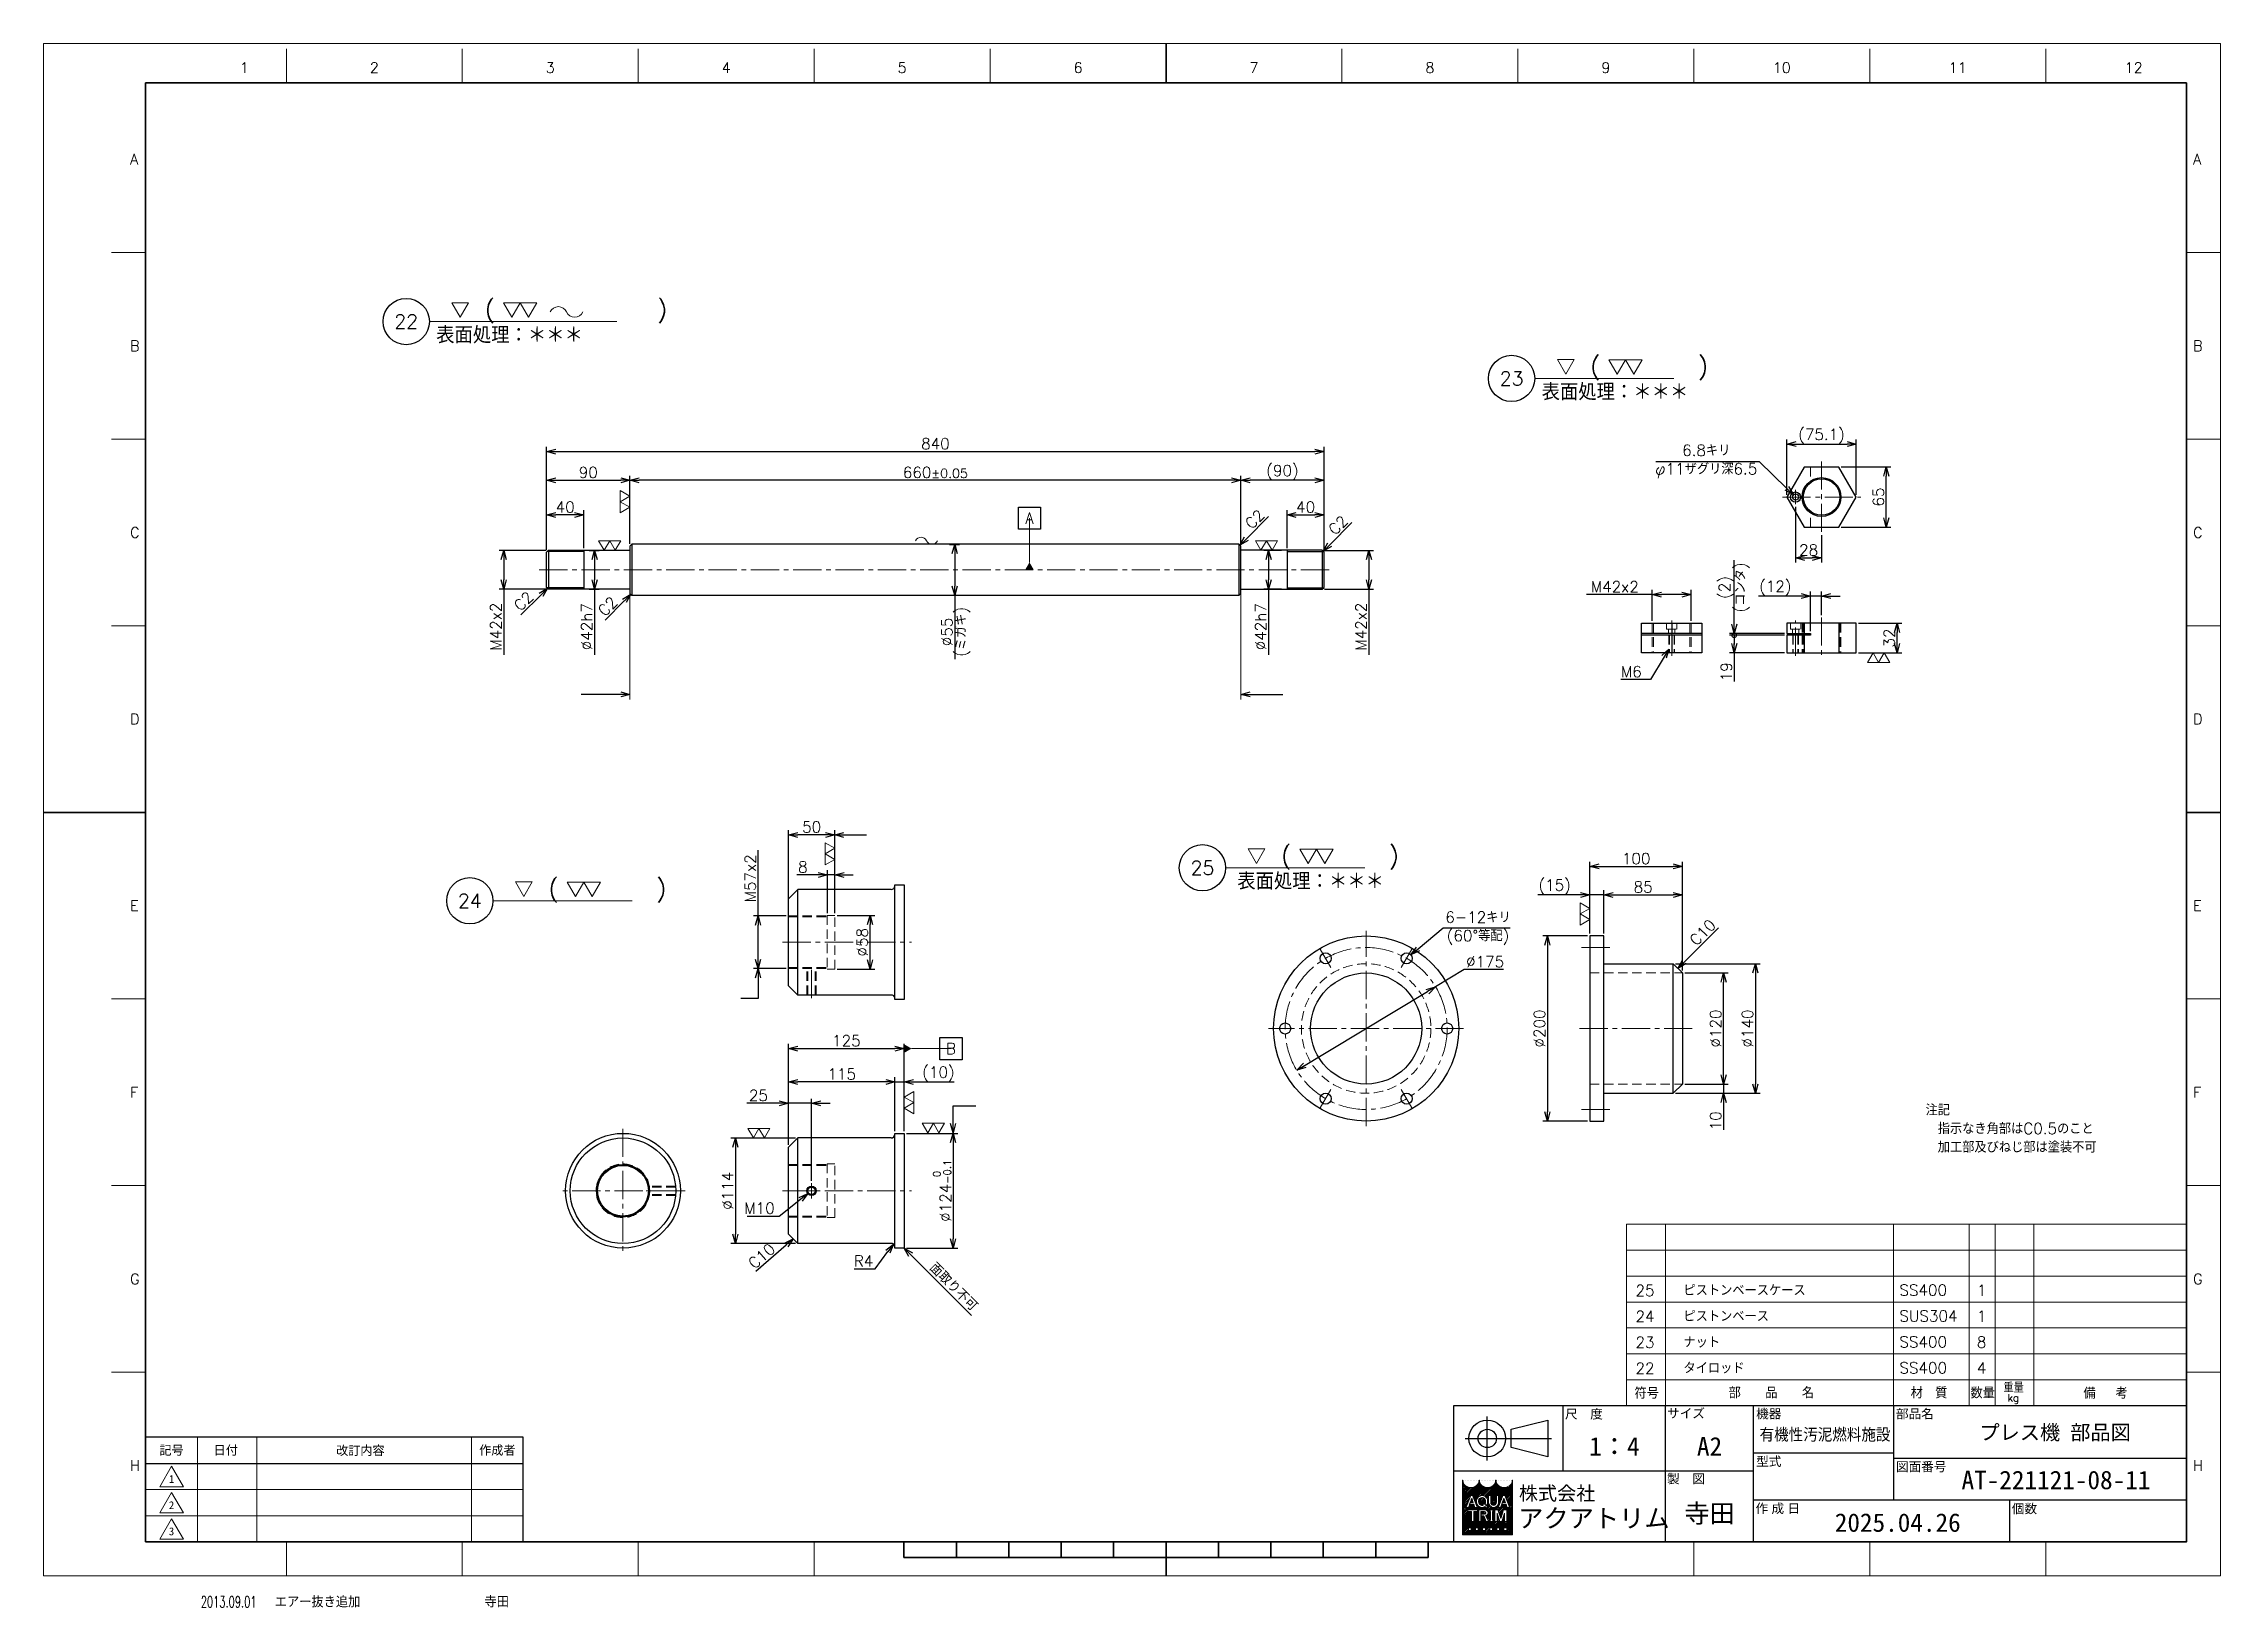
# Model space of a CAD drawing. Header units: millimetres. Extents: x 0 to 2352, y -34 to 1655.
import ezdxf
from ezdxf import colors
from ezdxf.entities.mleader import LeaderData, LeaderLine
from ezdxf.enums import TextEntityAlignment as Align
from ezdxf.math import Vec2, Vec3

# ---------------------------------------------------------------- set-up
doc = ezdxf.new("R2010")
doc.units = ezdxf.units.MM
doc.header["$LTSCALE"] = 1.6
doc.header["$PDMODE"] = 99
doc.header["$PDSIZE"] = 1
doc.linetypes.add('CENTER2', pattern=[28.575, 19.05, -3.175, 3.175, -3.175])
doc.linetypes.add('HIDDEN', pattern=[9.525, 6.35, -3.175])
for name, color, linetype, lineweight in [('04_HIDDEN', 2, 'HIDDEN', 13), ('05_CENTER', 4, 'CENTER2', 13), ('07_TEXT', 3, 'Continuous', 13), ('08_DIM', 3, 'Continuous', 13), ('90_FRAME', 5, 'Continuous', 35)]:
    doc.layers.add(name, color=color, linetype=linetype, lineweight=lineweight)
doc.layers.add('91_BLANK', color=5, linetype='Continuous', lineweight=0, plot=False)
doc.styles.add('KSS_TXT', font='txt.shx', dxfattribs={"bigfont": 'extfont2.shx'})
doc.styles.add('KSS_TXT_L', font='txt.shx', dxfattribs={"height": 3, "bigfont": 'extfont2.shx'})
doc.styles.add('MS_G', font='MS Gothic.ttf')
doc.styles.get("Standard").update_dxf_attribs({"font": 'txt.shx', "bigfont": 'extfont2.shx'})
doc.styles.add('表題用', font='MS PGothic.ttf')
doc.dimstyles.new('KSS_DIM', dxfattribs={"dimscale": 4, "dimtxt": 3, "dimasz": 2.5, "dimexe": 1.25, "dimexo": 0.625, "dimtad": 1, "dimdsep": 46, "dimtxsty": 'KSS_TXT', "dimblk": 'OPEN30', "dimcen": 0, "dimazin": 2, "dimtfac": 0.75, "dimtmove": 0, "dimatfit": 3, "dimldrblk": 'OPEN30', "dimfxl": 1.25, "dimtolj": 1, "dimarcsym": 0})
doc.dimstyles.new('KSS_DIM$3', dxfattribs={"dimscale": 4, "dimtxt": 3, "dimasz": 2.5, "dimexe": 1.25, "dimexo": 0.625, "dimtad": 1, "dimtih": 1, "dimtoh": 1, "dimdsep": 46, "dimtxsty": 'KSS_TXT', "dimblk": 'OPEN30', "dimcen": 0, "dimazin": 2, "dimtfac": 0.75, "dimtofl": 0, "dimtmove": 0, "dimatfit": 3, "dimldrblk": 'OPEN30', "dimfxl": 1.25, "dimtolj": 1, "dimarcsym": 0})
doc.dimstyles.new('KSS_DIM$4', dxfattribs={"dimscale": 4, "dimtxt": 3, "dimasz": 2.5, "dimexe": 1.25, "dimexo": 0.625, "dimtad": 1, "dimtih": 1, "dimtoh": 1, "dimdsep": 46, "dimtxsty": 'KSS_TXT', "dimblk": 'OPEN30', "dimcen": 0, "dimse1": 1, "dimazin": 2, "dimtfac": 0.75, "dimtofl": 0, "dimtmove": 0, "dimatfit": 3, "dimldrblk": 'OPEN30', "dimfxl": 1.25, "dimtolj": 1, "dimarcsym": 0})

msp = doc.modelspace()

# ---------------------------------------------------------------- texts
at = {"layer": '07_TEXT', "style": 'KSS_TXT'}
for s, p in [('(          )', (476.903, 1359.418)), ('(      )', (1671.276, 1297.931)), ('(      )', (1337.221, 769.257)), ('(      )', (545.635, 733.612))]:
    msp.add_text(s, height=18, dxfattribs=at).set_placement(p)
at = {"layer": '07_TEXT', "char_height": 18, "attachment_point": 1, "style": 'KSS_TXT'}
for insert in [(424.288, 1349.587), (1618.661, 1288.099), (1289.823, 759.425)]:
    msp.add_mtext('表面処理：＊＊＊', dxfattribs=dict(at, insert=insert))
at = {"layer": '07_TEXT', "ltscale": 2, "insert": (2033.436, 509.232), "char_height": 12, "attachment_point": 1}
msp.add_mtext_dynamic_manual_height_columns('注記\\P\u3000指示なき角部はC0.5のこと\\P\u3000加工部及びねじ部は塗装不可', width=218.05832, gutter_width=15, heights=[0], dxfattribs=at)
at = {"layer": '08_DIM', "insert": (955.912, 331.484), "char_height": 12, "attachment_point": 7, "rotation": 315, "style": 'KSS_TXT_L'}
msp.add_mtext('面取り不可', dxfattribs=at)
at = {"layer": '90_FRAME', "color": 0, "lineweight": 13, "style": 'KSS_TXT'}
for s, p in [('1', (216.91, 1620.332)), ('2', (357.392, 1620.332)), ('3', (547.482, 1620.332)), ('4', (737.573, 1620.332)), ('5', (927.664, 1620.332)), ('6', (1117.755, 1620.332)), ('7', (1307.846, 1620.332)), ('8', (1497.937, 1620.332)), ('9', (1688.028, 1620.332)), ('10', (1878.119, 1620.332)), ('11', (2068.209, 1620.332)), ('12', (2258.3, 1620.332))]:
    msp.add_text(s, height=11.36, dxfattribs=at).set_placement(p, align=Align.BOTTOM_CENTER)
for s, p in [('A', (93.599, 1530.536)), ('A', (2322.597, 1530.536)), ('B', (93.599, 1328.904)), ('B', (2322.597, 1328.904)), ('C', (93.599, 1127.272)), ('C', (2322.597, 1127.272)), ('D', (93.599, 925.64)), ('D', (2322.597, 925.64)), ('E', (93.599, 724.008)), ('E', (2322.597, 724.008)), ('F', (93.599, 522.376)), ('F', (2322.597, 522.376)), ('G', (93.599, 320.744)), ('G', (2322.597, 320.744)), ('H', (93.599, 119.111)), ('H', (2322.597, 119.111))]:
    msp.add_text(s, height=11.36, dxfattribs=at).set_placement(p, align=Align.MIDDLE_LEFT)
at = {"layer": '90_FRAME', "color": 3, "lineweight": 13}
for s, p in [('25', (1730.363, 308.223)), ('1', (2093.988, 308.424)), ('24', (1730.363, 280.223)), ('1', (2093.988, 280.424)), ('23', (1730.363, 252.223)), ('8', (2093.988, 252.424)), ('22', (1730.363, 224.223)), ('4', (2093.988, 224.424))]:
    msp.add_text(s, height=12, dxfattribs=at).set_placement(p, align=Align.MIDDLE_CENTER)
for s, height, p in [('ピストンベースケース', 12, (1771.9, 302.531)), ('SS400', 12, (2005.2, 302.69)), ('ピストンベース', 12, (1771.9, 274.531)), ('SUS304', 12, (2005.2, 274.69)), ('ナット', 12, (1771.9, 246.531)), ('SS400', 12, (2005.2, 246.69)), ('タイロッド', 12, (1771.9, 218.531)), ('SS400', 12, (2005.2, 218.69)), ('符号', 12, (1718.945, 191.359)), ('部\u3000\u3000品\u3000\u3000名', 12, (1820.674, 191.794)), ('材\u3000質', 12, (2017.428, 191.65)), ('数量', 12, (2082.002, 191.56)), ('重量', 10, (2117.678, 198.104)), ('kg', 8, (2122.098, 188.32)), ('備  考', 12, (2204.053, 191.359)), ('エアー抜き追加', 12, (249.873, -34.168)), ('寺田', 12, (476.42, -34.168))]:
    msp.add_text(s, height=height, dxfattribs=at).set_placement(p)
at = {"layer": '90_FRAME', "color": 0, "style": '表題用'}
for s, p in [('尺\u3000度', (1643.873, 174.876)), ('サイズ', (1754.187, 175.622)), ('機器', (1850.425, 175.041)), ('部品名', (2001.473, 175.041)), ('型式', (1850.425, 123.627)), ('図面番号', (2001.473, 117.97)), ('製\u3000図', (1754.187, 104.908)), ('作 成 日', (1849.735, 72.833)), ('個数', (2126.625, 72.556))]:
    msp.add_text(s, height=10, dxfattribs=at).set_placement(p, align=Align.MIDDLE_LEFT)
at = {"layer": '90_FRAME', "color": 0, "style": 'MS_G'}
msp.add_text('プレス機 部品図', height=16, dxfattribs=at).set_placement((2173.457, 146.89), align=Align.CENTER)
at = {"layer": '90_FRAME', "color": 0, "style": '表題用'}
for s, p in [('記号', (138.322, 135.647)), ('日付', (196.948, 135.647)), ('作成者', (490.322, 135.647))]:
    msp.add_text(s, height=9.6, dxfattribs=at).set_placement(p, align=Align.MIDDLE_CENTER)
at = {"layer": '90_FRAME', "color": 0}
for s, height, style, p in [('改訂内容', 9.6, '表題用', (342.322, 135.647)), ('A2', 20, 'MS_G', (1800.05, 139.89))]:
    msp.add_text(s, height=height, dxfattribs=dict(at, style=style)).set_placement(p, align=Align.MIDDLE)
at = {"layer": '90_FRAME', "color": 0, "style": 'MS_G', "width": 0.9}
msp.add_text('有機性汚泥燃料施設', height=12.8, dxfattribs=at).set_placement((1924.836, 146.316), align=Align.CENTER)
at = {"layer": '90_FRAME', "color": 0, "lineweight": 13, "style": 'MS_G'}
for s, p in [('1', (138.322, 104.533)), ('2', (138.322, 76.247)), ('3', (138.322, 47.962))]:
    msp.add_text(s, height=8.486, dxfattribs=at).set_placement(p, align=Align.MIDDLE)
at = {"layer": '90_FRAME', "color": 4, "style": 'MS_G'}
msp.add_text('株式会社', height=15.1215, dxfattribs=at).set_placement((1635.345, 89.144), align=Align.MIDDLE_CENTER)
at = {"layer": '90_FRAME', "color": 0, "style": 'MS_G'}
for s, p in [('AT-221121-08-11', (2072.334, 93.546)), ('2025.04.26', (1935.378, 47.511))]:
    msp.add_text(s, height=20, dxfattribs=at).set_placement(p)
at = {"layer": '90_FRAME', "color": 4, "style": 'MS_G'}
msp.add_text('アクアトリム', height=20, dxfattribs=at).set_placement((1593.26, 52.212))
at = {"layer": '90_FRAME', "color": 3, "lineweight": 13, "width": 0.65}
msp.add_text('2013.09.01', height=12, dxfattribs=at).set_placement((169.907, -34.168))
at = {"layer": '90_FRAME', "color": 0, "style": 'MS_G'}
for tag, p in [('1：4', (1697.236, 139.89)), ('寺田', (1800.05, 67.762))]:
    msp.add_attdef(tag, text='', height=20, dxfattribs=at).set_placement(p, align=Align.MIDDLE)

# ---------------------------------------------------------------- blocks, each defined once
blk = doc.blocks.new('AM_BALLOON1')
at = {"transparency": 16777216}
blk.add_circle((0, 0), 5, dxfattribs=at)
blk.add_attdef('B_NUMBER', text='', height=3, dxfattribs=at).set_placement((0, 0), align=Align.MIDDLE_CENTER)
blk = doc.blocks.new('_OPEN')
at = {"color": 0, "linetype": 'ByBlock'}
for p, q in [((-1, 0.17), (0, 0)), ((0, 0), (-1, -0.17)), ((0, 0), (-1, 0))]:
    blk.add_line(p, q, dxfattribs=at)
blk = doc.blocks.new('p1ba01')
for p, q in [((0, 0), (-1.5, 2.6)), ((-1.5, 2.6), (1.5, 2.6)), ((1.5, 2.6), (0, 0))]:
    blk.add_line(p, q)
blk = doc.blocks.new('p1ba02')
for p, q in [((-1.5, 2.6), (1.5, 2.6)), ((0, 0), (-1.5, 2.6)), ((1.5, 2.6), (0, 0)), ((3, 0), (1.5, 2.6)), ((1.5, 2.6), (4.5, 2.6)), ((4.5, 2.6), (3, 0))]:
    blk.add_line(p, q)
blk = doc.blocks.new('p1ba05')
for centre, start, end in [((-2.95, 0.29), 24.2276, 155.5758), ((0, 1.62), 204.2276, 335.5758)]:
    blk.add_arc(centre, 1.62, start, end)
blk = doc.blocks.new('M10Tz')
at = {"color": 0}
for radius in [5, 4]:
    blk.add_circle((0, 0), radius, dxfattribs=at)
at = {"layer": '05_CENTER'}
for p, q in [((8.3, 0), (-8.3, 0)), ((0, -8.3), (0, 8.3))]:
    blk.add_line(p, q, dxfattribs=at)
blk = doc.blocks.new('M6Za')
at = {"color": 0}
for radius in [5.5, 3.4]:
    blk.add_circle((0, 0), radius, dxfattribs=at)
at = {"layer": '05_CENTER'}
for p, q in [((7.8, 0), (-7.8, 0)), ((0, -7.8), (0, 7.8))]:
    blk.add_line(p, q, dxfattribs=at)
blk = doc.blocks.new('_Open30')
at = {"color": 0, "linetype": 'ByBlock', "lineweight": -2}
for p, q in [((-1, 0.27), (0, 0)), ((0, 0), (-1, -0.27)), ((0, 0), (-1, 0))]:
    blk.add_line(p, q, dxfattribs=at)
blk = doc.blocks.new('*D154')
at = {"layer": '08_DIM', "color": 0, "lineweight": -2, "transparency": 16777216}
for p, q in [((543.6, 1108.4), (543.6, 1151.2)), ((573.6, 1146.2), (553.6, 1146.2)), ((583.6, 1110.4), (583.6, 1151.2))]:
    blk.add_line(p, q, dxfattribs=at)
at = {"layer": 'Defpoints', "color": 0, "transparency": 16777216}
for p in [(543.6, 1146.2), (543.6, 1105.9), (583.6, 1107.9)]:
    blk.add_point(p, dxfattribs=at)
at = {"layer": '08_DIM', "color": 0, "lineweight": -2, "transparency": 16777216, "xscale": 10, "yscale": 10, "zscale": 10, "rotation": 180}
blk.add_blockref('_Open30', (543.6, 1146.2), dxfattribs=at)
at = {"layer": '08_DIM', "color": 0, "lineweight": -2, "transparency": 16777216, "xscale": 10, "yscale": 10, "zscale": 10}
blk.add_blockref('_Open30', (583.6, 1146.2), dxfattribs=at)
at = {"layer": '08_DIM', "color": 0, "transparency": 16777216, "insert": (563.6, 1154.7), "char_height": 12, "attachment_point": 5, "style": 'KSS_TXT'}
blk.add_mtext('\\A1;40', dxfattribs=at)
blk = doc.blocks.new('*D155')
at = {"layer": '08_DIM', "color": 0, "lineweight": -2, "transparency": 16777216}
for p, q in [((543.6, 1108.4), (543.6, 1188.6)), ((553.6, 1183.6), (623.6, 1183.6)), ((633.6, 1114.9), (633.6, 1188.6))]:
    blk.add_line(p, q, dxfattribs=at)
at = {"layer": 'Defpoints', "color": 0, "transparency": 16777216}
for p in [(633.6, 1183.6), (543.6, 1105.9), (633.6, 1112.4)]:
    blk.add_point(p, dxfattribs=at)
at = {"layer": '08_DIM', "color": 0, "lineweight": -2, "transparency": 16777216, "xscale": 10, "yscale": 10, "zscale": 10, "rotation": 180}
blk.add_blockref('_Open30', (543.6, 1183.6), dxfattribs=at)
at = {"layer": '08_DIM', "color": 0, "lineweight": -2, "transparency": 16777216, "xscale": 10, "yscale": 10, "zscale": 10}
blk.add_blockref('_Open30', (633.6, 1183.6), dxfattribs=at)
at = {"layer": '08_DIM', "color": 0, "transparency": 16777216, "insert": (588.6, 1192.1), "char_height": 12, "attachment_point": 5, "style": 'KSS_TXT'}
blk.add_mtext('\\A1;90', dxfattribs=at)
blk = doc.blocks.new('*D156')
at = {"layer": '08_DIM', "color": 0, "lineweight": -2, "transparency": 16777216}
for p, q in [((543.6, 1108.4), (543.6, 1219.6)), ((553.6, 1214.6), (1373.6, 1214.6)), ((1383.6, 1108.4), (1383.6, 1219.6))]:
    blk.add_line(p, q, dxfattribs=at)
at = {"layer": 'Defpoints', "color": 0, "transparency": 16777216}
for p in [(1383.6, 1214.6), (543.6, 1105.9), (1383.6, 1105.9)]:
    blk.add_point(p, dxfattribs=at)
at = {"layer": '08_DIM', "color": 0, "lineweight": -2, "transparency": 16777216, "xscale": 10, "yscale": 10, "zscale": 10, "rotation": 180}
blk.add_blockref('_Open30', (543.6, 1214.6), dxfattribs=at)
at = {"layer": '08_DIM', "color": 0, "lineweight": -2, "transparency": 16777216, "xscale": 10, "yscale": 10, "zscale": 10}
blk.add_blockref('_Open30', (1383.6, 1214.6), dxfattribs=at)
at = {"layer": '08_DIM', "color": 0, "transparency": 16777216, "insert": (963.6, 1223.1), "char_height": 12, "attachment_point": 5, "style": 'KSS_TXT'}
blk.add_mtext('\\A1;840', dxfattribs=at)
blk = doc.blocks.new('*D157')
at = {"layer": '08_DIM', "color": 0, "lineweight": -2, "transparency": 16777216}
for p, q in [((543.1, 1107.9), (492.2, 1107.9)), ((497.2, 1097.9), (497.2, 1075.9)), ((543.1, 1065.9), (492.2, 1065.9)), ((497.2, 1065.9), (497.2, 994.9))]:
    blk.add_line(p, q, dxfattribs=at)
at = {"layer": 'Defpoints', "color": 0, "transparency": 16777216}
for p in [(545.6, 1107.9), (497.2, 1065.9), (545.6, 1065.9)]:
    blk.add_point(p, dxfattribs=at)
at = {"layer": '08_DIM', "color": 0, "lineweight": -2, "transparency": 16777216, "xscale": 10, "yscale": 10, "zscale": 10}
for p, rotation in [((497.2, 1107.9), 90), ((497.2, 1065.9), 270)]:
    blk.add_blockref('_Open30', p, dxfattribs=dict(at, rotation=rotation))
at = {"layer": '08_DIM', "color": 0, "transparency": 16777216, "insert": (488.7, 1025.4), "char_height": 12, "attachment_point": 5, "rotation": 90, "style": 'KSS_TXT'}
blk.add_mtext('\\A1;M42x2', dxfattribs=at)
blk = doc.blocks.new('*D158')
at = {"layer": '08_DIM', "color": 0, "lineweight": -2, "transparency": 16777216}
for p, q in [((589.6, 1107.9), (600.4, 1107.9)), ((595.4, 1097.9), (595.4, 1075.9)), ((589.6, 1065.9), (600.4, 1065.9)), ((595.4, 1065.9), (595.4, 994.9))]:
    blk.add_line(p, q, dxfattribs=at)
at = {"layer": 'Defpoints', "color": 0, "transparency": 16777216}
for p in [(587.1, 1107.9), (587.1, 1065.9), (595.4, 1065.9)]:
    blk.add_point(p, dxfattribs=at)
at = {"layer": '08_DIM', "color": 0, "lineweight": -2, "transparency": 16777216, "xscale": 10, "yscale": 10, "zscale": 10}
for p, rotation in [((595.4, 1107.9), 90), ((595.4, 1065.9), 270)]:
    blk.add_blockref('_Open30', p, dxfattribs=dict(at, rotation=rotation))
at = {"layer": '08_DIM', "color": 0, "transparency": 16777216, "insert": (586.9, 1025.4), "char_height": 12, "attachment_point": 5, "rotation": 90, "style": 'KSS_TXT'}
blk.add_mtext('\\A1;%%C42h7', dxfattribs=at)
blk = doc.blocks.new('*D162')
at = {"layer": '08_DIM', "color": 0, "lineweight": -2, "transparency": 16777216}
for p, q in [((1343.6, 1110.4), (1343.6, 1151.2)), ((1353.6, 1146.2), (1373.6, 1146.2)), ((1383.6, 1108.4), (1383.6, 1151.2))]:
    blk.add_line(p, q, dxfattribs=at)
at = {"layer": 'Defpoints', "color": 0, "transparency": 16777216}
for p in [(1383.6, 1146.2), (1343.6, 1107.9), (1383.6, 1105.9)]:
    blk.add_point(p, dxfattribs=at)
at = {"layer": '08_DIM', "color": 0, "lineweight": -2, "transparency": 16777216, "xscale": 10, "yscale": 10, "zscale": 10, "rotation": 180}
blk.add_blockref('_Open30', (1343.6, 1146.2), dxfattribs=at)
at = {"layer": '08_DIM', "color": 0, "lineweight": -2, "transparency": 16777216, "xscale": 10, "yscale": 10, "zscale": 10}
blk.add_blockref('_Open30', (1383.6, 1146.2), dxfattribs=at)
at = {"layer": '08_DIM', "color": 0, "transparency": 16777216, "insert": (1363.6, 1154.7), "char_height": 12, "attachment_point": 5, "style": 'KSS_TXT'}
blk.add_mtext('\\A1;40', dxfattribs=at)
blk = doc.blocks.new('*D159')
at = {"layer": '08_DIM', "color": 0, "lineweight": -2, "transparency": 16777216}
for p, q in [((1293.6, 1114.9), (1293.6, 1188.6)), ((1373.6, 1183.6), (1303.6, 1183.6)), ((1383.6, 1108.4), (1383.6, 1188.6))]:
    blk.add_line(p, q, dxfattribs=at)
at = {"layer": 'Defpoints', "color": 0, "transparency": 16777216}
for p in [(1293.6, 1183.6), (1293.6, 1112.4), (1383.6, 1105.9)]:
    blk.add_point(p, dxfattribs=at)
at = {"layer": '08_DIM', "color": 0, "lineweight": -2, "transparency": 16777216, "xscale": 10, "yscale": 10, "zscale": 10, "rotation": 180}
blk.add_blockref('_Open30', (1293.6, 1183.6), dxfattribs=at)
at = {"layer": '08_DIM', "color": 0, "lineweight": -2, "transparency": 16777216, "xscale": 10, "yscale": 10, "zscale": 10}
blk.add_blockref('_Open30', (1383.6, 1183.6), dxfattribs=at)
at = {"layer": '08_DIM', "color": 0, "transparency": 16777216, "insert": (1338.6, 1192.1), "char_height": 12, "attachment_point": 5, "style": 'KSS_TXT'}
blk.add_mtext('\\A1;(90)', dxfattribs=at)
blk = doc.blocks.new('*D160')
at = {"layer": '08_DIM', "color": 0, "lineweight": -2, "transparency": 16777216}
for p, q in [((1384.1, 1107.9), (1437, 1107.9)), ((1432, 1097.9), (1432, 1075.9)), ((1384.1, 1065.9), (1437, 1065.9)), ((1432, 1065.9), (1432, 994.9))]:
    blk.add_line(p, q, dxfattribs=at)
at = {"layer": 'Defpoints', "color": 0, "transparency": 16777216}
for p in [(1381.6, 1107.9), (1381.6, 1065.9), (1432, 1065.9)]:
    blk.add_point(p, dxfattribs=at)
at = {"layer": '08_DIM', "color": 0, "lineweight": -2, "transparency": 16777216, "xscale": 10, "yscale": 10, "zscale": 10}
for p, rotation in [((1432, 1107.9), 90), ((1432, 1065.9), 270)]:
    blk.add_blockref('_Open30', p, dxfattribs=dict(at, rotation=rotation))
at = {"layer": '08_DIM', "color": 0, "transparency": 16777216, "insert": (1423.5, 1025.4), "char_height": 12, "attachment_point": 5, "rotation": 90, "style": 'KSS_TXT'}
blk.add_mtext('\\A1;M42x2', dxfattribs=at)
blk = doc.blocks.new('*D161')
at = {"layer": '08_DIM', "color": 0, "lineweight": -2, "transparency": 16777216}
for p, q in [((1337.6, 1107.9), (1318.6, 1107.9)), ((1323.6, 1097.9), (1323.6, 1075.9)), ((1337.6, 1065.9), (1318.6, 1065.9)), ((1323.6, 1065.9), (1323.6, 994.9))]:
    blk.add_line(p, q, dxfattribs=at)
at = {"layer": 'Defpoints', "color": 0, "transparency": 16777216}
for p in [(1340.1, 1107.9), (1323.6, 1065.9), (1340.1, 1065.9)]:
    blk.add_point(p, dxfattribs=at)
at = {"layer": '08_DIM', "color": 0, "lineweight": -2, "transparency": 16777216, "xscale": 10, "yscale": 10, "zscale": 10}
for p, rotation in [((1323.6, 1107.9), 90), ((1323.6, 1065.9), 270)]:
    blk.add_blockref('_Open30', p, dxfattribs=dict(at, rotation=rotation))
at = {"layer": '08_DIM', "color": 0, "transparency": 16777216, "insert": (1315.1, 1025.4), "char_height": 12, "attachment_point": 5, "rotation": 90, "style": 'KSS_TXT'}
blk.add_mtext('\\A1;%%C42h7', dxfattribs=at)
blk = doc.blocks.new('*D163')
at = {"layer": '08_DIM', "color": 0, "lineweight": -2, "transparency": 16777216}
for p, q in [((633.6, 1114.9), (633.6, 1188.6)), ((1283.6, 1183.6), (643.6, 1183.6)), ((1293.6, 1114.9), (1293.6, 1188.6))]:
    blk.add_line(p, q, dxfattribs=at)
at = {"layer": 'Defpoints', "color": 0, "transparency": 16777216}
for p in [(633.6, 1183.6), (633.6, 1112.4), (1293.6, 1112.4)]:
    blk.add_point(p, dxfattribs=at)
at = {"layer": '08_DIM', "color": 0, "lineweight": -2, "transparency": 16777216, "xscale": 10, "yscale": 10, "zscale": 10, "rotation": 180}
blk.add_blockref('_Open30', (633.6, 1183.6), dxfattribs=at)
at = {"layer": '08_DIM', "color": 0, "lineweight": -2, "transparency": 16777216, "xscale": 10, "yscale": 10, "zscale": 10}
blk.add_blockref('_Open30', (1293.6, 1183.6), dxfattribs=at)
at = {"layer": '08_DIM', "color": 0, "transparency": 16777216, "insert": (963.6, 1192.1), "char_height": 12, "attachment_point": 5, "style": 'KSS_TXT'}
blk.add_mtext('660{\\H10.000000;%%p0.05}', dxfattribs=at)
blk = doc.blocks.new('*D164')
at = {"layer": '08_DIM', "color": 0, "lineweight": -2, "transparency": 16777216}
blk.add_line((537.5, 1059.9), (515.8, 1038.1), dxfattribs=at)
at = {"layer": 'Defpoints', "color": 0, "transparency": 16777216}
for p in [(544.6, 1066.9), (514.2, 1036.6), (514.2, 1036.6)]:
    blk.add_point(p, dxfattribs=at)
at = {"layer": '08_DIM', "color": 0, "lineweight": -2, "transparency": 16777216, "xscale": 10, "yscale": 10, "zscale": 10, "rotation": 45.00000000013001}
blk.add_blockref('_Open30', (544.6, 1066.9), dxfattribs=at)
at = {"layer": '08_DIM', "color": 0, "transparency": 16777216, "insert": (518.6, 1053), "char_height": 12, "attachment_point": 5, "rotation": 45, "style": 'KSS_TXT'}
blk.add_mtext('\\A1;C2', dxfattribs=at)
blk = doc.blocks.new('*D165')
at = {"layer": '08_DIM', "color": 0, "lineweight": -2, "transparency": 16777216}
blk.add_line((627.5, 1053.4), (606.7, 1032.5), dxfattribs=at)
at = {"layer": 'Defpoints', "color": 0, "transparency": 16777216}
for p in [(634.6, 1060.4), (596.4, 1022.3), (596.4, 1022.3)]:
    blk.add_point(p, dxfattribs=at)
at = {"layer": '08_DIM', "color": 0, "lineweight": -2, "transparency": 16777216, "xscale": 10, "yscale": 10, "zscale": 10, "rotation": 45}
blk.add_blockref('_Open30', (634.6, 1060.4), dxfattribs=at)
at = {"layer": '08_DIM', "color": 0, "transparency": 16777216, "insert": (609.5, 1047.4), "char_height": 12, "attachment_point": 5, "rotation": 45, "style": 'KSS_TXT'}
blk.add_mtext('\\A1;C2', dxfattribs=at)
blk = doc.blocks.new('*D166')
at = {"layer": '08_DIM', "color": 0, "lineweight": -2, "transparency": 16777216}
blk.add_line((1299.7, 1120.5), (1323.5, 1144.4), dxfattribs=at)
at = {"layer": 'Defpoints', "color": 0, "transparency": 16777216}
for p in [(1336.8, 1157.6), (1336.8, 1157.6), (1292.6, 1113.4)]:
    blk.add_point(p, dxfattribs=at)
at = {"layer": '08_DIM', "color": 0, "lineweight": -2, "transparency": 16777216, "xscale": 10, "yscale": 10, "zscale": 10, "rotation": 225.0000000000001}
blk.add_blockref('_Open30', (1292.6, 1113.4), dxfattribs=at)
at = {"layer": '08_DIM', "color": 0, "transparency": 16777216, "insert": (1308.7, 1141.6), "char_height": 12, "attachment_point": 5, "rotation": 45, "style": 'KSS_TXT'}
blk.add_mtext('\\A1;C2', dxfattribs=at)
blk = doc.blocks.new('*D167')
at = {"layer": '08_DIM', "color": 0, "lineweight": -2, "transparency": 16777216}
blk.add_line((1389.7, 1114), (1413.5, 1137.9), dxfattribs=at)
at = {"layer": 'Defpoints', "color": 0, "transparency": 16777216}
for p in [(1426.8, 1151.1), (1426.8, 1151.1), (1382.6, 1106.9)]:
    blk.add_point(p, dxfattribs=at)
at = {"layer": '08_DIM', "color": 0, "lineweight": -2, "transparency": 16777216, "xscale": 10, "yscale": 10, "zscale": 10, "rotation": 225.0000000000001}
blk.add_blockref('_Open30', (1382.6, 1106.9), dxfattribs=at)
at = {"layer": '08_DIM', "color": 0, "transparency": 16777216, "insert": (1398.7, 1135.1), "char_height": 12, "attachment_point": 5, "rotation": 45, "style": 'KSS_TXT'}
blk.add_mtext('\\A1;C2', dxfattribs=at)
blk = doc.blocks.new('*D168')
at = {"layer": '08_DIM', "color": 0, "lineweight": -2, "transparency": 16777216}
for p, q in [((978.8, 1114.4), (989.6, 1114.4)), ((984.6, 1104.4), (984.6, 1069.4)), ((978.8, 1059.4), (989.6, 1059.4)), ((984.6, 1059.4), (984.6, 990.2))]:
    blk.add_line(p, q, dxfattribs=at)
at = {"layer": 'Defpoints', "color": 0, "transparency": 16777216}
for p in [(976.3, 1114.4), (976.3, 1059.4), (984.6, 1059.4)]:
    blk.add_point(p, dxfattribs=at)
at = {"layer": '08_DIM', "color": 0, "lineweight": -2, "transparency": 16777216, "xscale": 10, "yscale": 10, "zscale": 10}
for p, rotation in [((984.6, 1114.4), 90), ((984.6, 1059.4), 270)]:
    blk.add_blockref('_Open30', p, dxfattribs=dict(at, rotation=rotation))
at = {"layer": '08_DIM', "color": 0, "transparency": 16777216, "char_height": 12, "attachment_point": 5, "rotation": 90, "style": 'KSS_TXT'}
for s, insert in [('\\A1;(ミガキ)', (993.1, 1019.8)), ('\\A1;%%C55', (976.1, 1019.8))]:
    blk.add_mtext(s, dxfattribs=dict(at, insert=insert))
blk = doc.blocks.new('AM_DATUM')
at = {"transparency": 16777216}
blk.add_lwpolyline([(3, -3), (-3, -3), (-3, 3), (3, 3)], close=True, dxfattribs=at)
blk.add_attdef('DATUM', text='', height=3, dxfattribs=at).set_placement((0, 0), align=Align.MIDDLE)
blk = doc.blocks.new('_DatumFilled')
at = {"color": 0, "linetype": 'ByBlock'}
blk.add_solid([(0, 0.58), (-1, 0), (0, -0.58)], dxfattribs=at)
blk = doc.blocks.new('*D169')
at = {"layer": '08_DIM', "color": 0, "lineweight": -2, "transparency": 16777216}
for p, q in [((1899.1, 1058.5), (1853.1, 1058.5)), ((1909.1, 1020.7), (1909.1, 1063.5)), ((1921.1, 1058.5), (1909.1, 1058.5)), ((1921.1, 1038), (1921.1, 1063.5)), ((1931.1, 1058.5), (1941.1, 1058.5))]:
    blk.add_line(p, q, dxfattribs=at)
at = {"layer": 'Defpoints', "color": 0, "transparency": 16777216}
for p in [(1909.1, 1058.5), (1921.1, 1035.5), (1909.1, 1018.2)]:
    blk.add_point(p, dxfattribs=at)
at = {"layer": '08_DIM', "color": 0, "lineweight": -2, "transparency": 16777216, "xscale": 10, "yscale": 10, "zscale": 10}
blk.add_blockref('_Open30', (1909.1, 1058.5), dxfattribs=at)
at = {"layer": '08_DIM', "color": 0, "lineweight": -2, "transparency": 16777216, "xscale": 10, "yscale": 10, "zscale": 10, "rotation": 180}
blk.add_blockref('_Open30', (1921.1, 1058.5), dxfattribs=at)
at = {"layer": '08_DIM', "color": 0, "transparency": 16777216, "insert": (1871.1, 1067), "char_height": 12, "attachment_point": 5, "style": 'KSS_TXT'}
blk.add_mtext('\\A1;(12)', dxfattribs=at)
blk = doc.blocks.new('_DotSmall')
at = {"color": 0, "linetype": 'ByBlock', "const_width": 0.5}
blk.add_lwpolyline([(-0.0625, 0, 1), (0.0625, 0, 1)], format="xyb", close=True, dxfattribs=at)
blk = doc.blocks.new('*D170')
at = {"layer": '08_DIM', "color": 0, "lineweight": -2, "transparency": 16777216}
for p, q in [((1826.7, 1028.2), (1826.7, 1097.4)), ((1881.1, 1018.2), (1821.7, 1018.2)), ((1881.1, 1016.2), (1821.7, 1016.2)), ((1826.7, 1016.2), (1826.7, 1018.2)), ((1826.7, 1016.2), (1826.7, 1006.2))]:
    blk.add_line(p, q, dxfattribs=at)
at = {"layer": 'Defpoints', "color": 0, "transparency": 16777216}
for p in [(1826.7, 1018.2), (1883.6, 1018.2), (1883.6, 1016.2)]:
    blk.add_point(p, dxfattribs=at)
at = {"layer": '08_DIM', "color": 0, "lineweight": -2, "transparency": 16777216, "xscale": 10, "yscale": 10, "zscale": 10}
for name, p, rotation in [('_DotSmall', (1826.7, 1016.2), 90), ('_Open30', (1826.7, 1018.2), 270)]:
    blk.add_blockref(name, p, dxfattribs=dict(at, rotation=rotation))
at = {"layer": '08_DIM', "color": 0, "transparency": 16777216, "char_height": 12, "attachment_point": 5, "rotation": 90, "style": 'KSS_TXT'}
for s, insert in [('\\A1;(コンタ)', (1835.2, 1067.8)), ('\\A1;(2)', (1818.2, 1067.8))]:
    blk.add_mtext(s, dxfattribs=dict(at, insert=insert))
blk = doc.blocks.new('*D171')
at = {"layer": '08_DIM', "color": 0, "lineweight": -2, "transparency": 16777216}
for p, q in [((1881.1, 1016.2), (1821.7, 1016.2)), ((1826.7, 1016.2), (1826.7, 1007.2)), ((1881.1, 997.2), (1821.7, 997.2)), ((1826.7, 997.2), (1826.7, 966.2))]:
    blk.add_line(p, q, dxfattribs=at)
at = {"layer": 'Defpoints', "color": 0, "transparency": 16777216}
for p in [(1883.6, 1016.2), (1826.7, 997.2), (1883.6, 997.2)]:
    blk.add_point(p, dxfattribs=at)
at = {"layer": '08_DIM', "color": 0, "lineweight": -2, "transparency": 16777216, "xscale": 10, "yscale": 10, "zscale": 10}
blk.add_blockref('_DotSmall', (1826.7, 1016.2), dxfattribs=at)
at = {"layer": '08_DIM', "color": 0, "lineweight": -2, "transparency": 16777216, "xscale": 10, "yscale": 10, "zscale": 10, "rotation": 270}
blk.add_blockref('_Open30', (1826.7, 997.2), dxfattribs=at)
at = {"layer": '08_DIM', "color": 0, "transparency": 16777216, "insert": (1818.2, 976.7), "char_height": 12, "attachment_point": 5, "rotation": 90, "style": 'KSS_TXT'}
blk.add_mtext('\\A1;19', dxfattribs=at)
blk = doc.blocks.new('*D172')
at = {"layer": '08_DIM', "color": 0, "lineweight": -2, "transparency": 16777216}
for p, q in [((1893.1, 1155.1), (1893.1, 1094.7)), ((1921.1, 1124.4), (1921.1, 1094.7)), ((1903.1, 1099.7), (1911.1, 1099.7))]:
    blk.add_line(p, q, dxfattribs=at)
at = {"layer": 'Defpoints', "color": 0, "transparency": 16777216}
for p in [(1893.1, 1157.6), (1921.1, 1126.9), (1921.1, 1099.7)]:
    blk.add_point(p, dxfattribs=at)
at = {"layer": '08_DIM', "color": 0, "lineweight": -2, "transparency": 16777216, "xscale": 10, "yscale": 10, "zscale": 10, "rotation": 180}
blk.add_blockref('_Open30', (1893.1, 1099.7), dxfattribs=at)
at = {"layer": '08_DIM', "color": 0, "lineweight": -2, "transparency": 16777216, "xscale": 10, "yscale": 10, "zscale": 10}
blk.add_blockref('_Open30', (1921.1, 1099.7), dxfattribs=at)
at = {"layer": '08_DIM', "color": 0, "transparency": 16777216, "insert": (1907.1, 1108.2), "char_height": 12, "attachment_point": 5, "style": 'KSS_TXT'}
blk.add_mtext('\\A1;28', dxfattribs=at)
blk = doc.blocks.new('*D173')
at = {"layer": '08_DIM', "color": 0, "lineweight": -2, "transparency": 16777216}
for p, q in [((1942.4, 1198), (1996, 1198)), ((1991, 1143), (1991, 1188)), ((1942.4, 1133), (1996, 1133))]:
    blk.add_line(p, q, dxfattribs=at)
at = {"layer": 'Defpoints', "color": 0, "transparency": 16777216}
for p in [(1939.9, 1198), (1991, 1198), (1939.9, 1133)]:
    blk.add_point(p, dxfattribs=at)
at = {"layer": '08_DIM', "color": 0, "lineweight": -2, "transparency": 16777216, "xscale": 10, "yscale": 10, "zscale": 10}
for p, rotation in [((1991, 1198), 90), ((1991, 1133), 270)]:
    blk.add_blockref('_Open30', p, dxfattribs=dict(at, rotation=rotation))
at = {"layer": '08_DIM', "color": 0, "transparency": 16777216, "insert": (1982.5, 1165.5), "char_height": 12, "attachment_point": 5, "rotation": 90, "style": 'KSS_TXT'}
blk.add_mtext('\\A1;65', dxfattribs=at)
blk = doc.blocks.new('*D174')
at = {"layer": '08_DIM', "color": 0, "lineweight": -2, "transparency": 16777216}
for p, q in [((1883.6, 1168), (1883.6, 1227.7)), ((1958.6, 1168), (1958.6, 1227.7)), ((1893.6, 1222.7), (1948.6, 1222.7))]:
    blk.add_line(p, q, dxfattribs=at)
at = {"layer": 'Defpoints', "color": 0, "transparency": 16777216}
for p in [(1958.6, 1222.7), (1883.6, 1165.5), (1958.6, 1165.5)]:
    blk.add_point(p, dxfattribs=at)
at = {"layer": '08_DIM', "color": 0, "lineweight": -2, "transparency": 16777216, "xscale": 10, "yscale": 10, "zscale": 10, "rotation": 180}
blk.add_blockref('_Open30', (1883.6, 1222.7), dxfattribs=at)
at = {"layer": '08_DIM', "color": 0, "lineweight": -2, "transparency": 16777216, "xscale": 10, "yscale": 10, "zscale": 10}
blk.add_blockref('_Open30', (1958.6, 1222.7), dxfattribs=at)
at = {"layer": '08_DIM', "color": 0, "transparency": 16777216, "insert": (1921.1, 1231.2), "char_height": 12, "attachment_point": 5, "style": 'KSS_TXT'}
blk.add_mtext('\\A1;(75.1)', dxfattribs=at)
blk = doc.blocks.new('*D175')
at = {"layer": '08_DIM', "color": 0, "lineweight": -2, "transparency": 16777216}
for p, q in [((1738.2, 1060.1), (1667.2, 1060.1)), ((1738.2, 1031.7), (1738.2, 1065.1)), ((1770.2, 1060.1), (1748.2, 1060.1)), ((1780.2, 1031.7), (1780.2, 1065.1))]:
    blk.add_line(p, q, dxfattribs=at)
at = {"layer": 'Defpoints', "color": 0, "transparency": 16777216}
for p in [(1738.2, 1060.1), (1738.2, 1029.2), (1780.2, 1029.2)]:
    blk.add_point(p, dxfattribs=at)
at = {"layer": '08_DIM', "color": 0, "lineweight": -2, "transparency": 16777216, "xscale": 10, "yscale": 10, "zscale": 10, "rotation": 180}
blk.add_blockref('_Open30', (1738.2, 1060.1), dxfattribs=at)
at = {"layer": '08_DIM', "color": 0, "lineweight": -2, "transparency": 16777216, "xscale": 10, "yscale": 10, "zscale": 10}
blk.add_blockref('_Open30', (1780.2, 1060.1), dxfattribs=at)
at = {"layer": '08_DIM', "color": 0, "transparency": 16777216, "insert": (1697.7, 1068.6), "char_height": 12, "attachment_point": 5, "style": 'KSS_TXT'}
blk.add_mtext('\\A1;M42x2', dxfattribs=at)
blk = doc.blocks.new('*D176')
at = {"layer": '08_DIM', "color": 0, "lineweight": -2, "transparency": 16777216}
for p, q in [((1961.1, 1029.2), (2007.7, 1029.2)), ((2002.7, 1007.2), (2002.7, 1019.2)), ((1961.1, 997.2), (2007.7, 997.2))]:
    blk.add_line(p, q, dxfattribs=at)
at = {"layer": 'Defpoints', "color": 0, "transparency": 16777216}
for p in [(1958.6, 1029.2), (2002.7, 1029.2), (1958.6, 997.2)]:
    blk.add_point(p, dxfattribs=at)
at = {"layer": '08_DIM', "color": 0, "lineweight": -2, "transparency": 16777216, "xscale": 10, "yscale": 10, "zscale": 10}
for p, rotation in [((2002.7, 1029.2), 90), ((2002.7, 997.2), 270)]:
    blk.add_blockref('_Open30', p, dxfattribs=dict(at, rotation=rotation))
at = {"layer": '08_DIM', "color": 0, "transparency": 16777216, "insert": (1994.2, 1013.2), "char_height": 12, "attachment_point": 5, "rotation": 90, "style": 'KSS_TXT'}
blk.add_mtext('\\A1;32', dxfattribs=at)
blk = doc.blocks.new('*D177')
at = {"layer": '08_DIM', "color": 0, "lineweight": -2, "transparency": 16777216}
for p, q in [((1742, 1204), (1853.8, 1204)), ((1853.8, 1204), (1883.5, 1174.9))]:
    blk.add_line(p, q, dxfattribs=at)
at = {"layer": 'Defpoints', "color": 0, "transparency": 16777216}
for p in [(1890.7, 1167.9), (1895.5, 1163.1)]:
    blk.add_point(p, dxfattribs=at)
at = {"layer": '08_DIM', "color": 0, "lineweight": -2, "transparency": 16777216, "xscale": 10, "yscale": 10, "zscale": 10, "rotation": 315.5634628427764}
blk.add_blockref('_Open30', (1890.7, 1167.9), dxfattribs=at)
at = {"layer": '08_DIM', "color": 0, "transparency": 16777216, "insert": (1796.5, 1204), "char_height": 12, "attachment_point": 5, "style": 'KSS_TXT'}
blk.add_mtext('\\A1;6.8キリ\\Pφ11ザグリ深6.5', dxfattribs=at)
blk = doc.blocks.new('*D178')
at = {"layer": '08_DIM', "color": 0, "lineweight": -2, "transparency": 16777216}
for p, q in [((772.1, 713), (772.1, 784.1)), ((802.4, 713), (767.1, 713)), ((772.1, 666), (772.1, 703)), ((802.4, 656), (767.1, 656))]:
    blk.add_line(p, q, dxfattribs=at)
at = {"layer": 'Defpoints', "color": 0, "transparency": 16777216}
for p in [(772.1, 713), (804.9, 713), (804.9, 656)]:
    blk.add_point(p, dxfattribs=at)
at = {"layer": '08_DIM', "color": 0, "lineweight": -2, "transparency": 16777216, "xscale": 10, "yscale": 10, "zscale": 10}
for p, rotation in [((772.1, 713), 90), ((772.1, 656), 270)]:
    blk.add_blockref('_Open30', p, dxfattribs=dict(at, rotation=rotation))
at = {"layer": '08_DIM', "color": 0, "transparency": 16777216, "insert": (763.6, 753.5), "char_height": 12, "attachment_point": 5, "rotation": 90, "style": 'KSS_TXT'}
blk.add_mtext('\\A1;M57x2', dxfattribs=at)
blk = doc.blocks.new('*D179')
at = {"layer": '08_DIM', "color": 0, "lineweight": -2, "transparency": 16777216}
for p, q in [((812.4, 473), (742.6, 473)), ((747.6, 463), (747.6, 369)), ((812.4, 359), (742.6, 359))]:
    blk.add_line(p, q, dxfattribs=at)
at = {"layer": 'Defpoints', "color": 0, "transparency": 16777216}
for p in [(814.9, 473), (747.6, 359), (814.9, 359)]:
    blk.add_point(p, dxfattribs=at)
at = {"layer": '08_DIM', "color": 0, "lineweight": -2, "transparency": 16777216, "xscale": 10, "yscale": 10, "zscale": 10}
for p, rotation in [((747.6, 473), 90), ((747.6, 359), 270)]:
    blk.add_blockref('_Open30', p, dxfattribs=dict(at, rotation=rotation))
at = {"layer": '08_DIM', "color": 0, "transparency": 16777216, "insert": (739.1, 416), "char_height": 12, "attachment_point": 5, "rotation": 90, "style": 'KSS_TXT'}
blk.add_mtext('\\A1;%%C114', dxfattribs=at)
blk = doc.blocks.new('*D180')
at = {"layer": '08_DIM', "color": 0, "lineweight": -2, "transparency": 16777216}
for p, q in [((932.4, 478), (987.7, 478)), ((982.7, 468), (982.7, 364)), ((932.4, 354), (987.7, 354))]:
    blk.add_line(p, q, dxfattribs=at)
at = {"layer": 'Defpoints', "color": 0, "transparency": 16777216}
for p in [(929.9, 478), (929.9, 354), (982.7, 354)]:
    blk.add_point(p, dxfattribs=at)
at = {"layer": '08_DIM', "color": 0, "lineweight": -2, "transparency": 16777216, "xscale": 10, "yscale": 10, "zscale": 10}
for p, rotation in [((982.7, 478), 90), ((982.7, 354), 270)]:
    blk.add_blockref('_Open30', p, dxfattribs=dict(at, rotation=rotation))
at = {"layer": '08_DIM', "color": 0, "transparency": 16777216, "insert": (970.9, 416), "char_height": 12, "attachment_point": 5, "rotation": 90, "style": 'KSS_TXT'}
blk.add_mtext('%%C124{\\H8.000000;\\S 0^ -0.1;}', dxfattribs=at)
blk = doc.blocks.new('*D181')
at = {"layer": '08_DIM', "color": 0, "lineweight": -2, "transparency": 16777216}
for p, q in [((909.9, 533.6), (899.9, 533.6)), ((919.9, 480.5), (919.9, 538.6)), ((919.9, 533.6), (929.9, 533.6)), ((929.9, 480.5), (929.9, 538.6)), ((939.9, 533.6), (983.9, 533.6))]:
    blk.add_line(p, q, dxfattribs=at)
at = {"layer": 'Defpoints', "color": 0, "transparency": 16777216}
for p in [(929.9, 533.6), (919.9, 478), (929.9, 478)]:
    blk.add_point(p, dxfattribs=at)
at = {"layer": '08_DIM', "color": 0, "lineweight": -2, "transparency": 16777216, "xscale": 10, "yscale": 10, "zscale": 10}
blk.add_blockref('_Open30', (919.9, 533.6), dxfattribs=at)
at = {"layer": '08_DIM', "color": 0, "lineweight": -2, "transparency": 16777216, "xscale": 10, "yscale": 10, "zscale": 10, "rotation": 180}
blk.add_blockref('_Open30', (929.9, 533.6), dxfattribs=at)
at = {"layer": '08_DIM', "color": 0, "transparency": 16777216, "insert": (966.9, 542.1), "char_height": 12, "attachment_point": 5, "style": 'KSS_TXT'}
blk.add_mtext('\\A1;(10)', dxfattribs=at)
blk = doc.blocks.new('*D182')
at = {"layer": '08_DIM', "color": 0, "lineweight": -2, "transparency": 16777216}
for p, q in [((804.9, 465.5), (804.9, 538.6)), ((909.9, 533.6), (814.9, 533.6)), ((919.9, 480.5), (919.9, 538.6))]:
    blk.add_line(p, q, dxfattribs=at)
at = {"layer": 'Defpoints', "color": 0, "transparency": 16777216}
for p in [(804.9, 533.6), (919.9, 478), (804.9, 463)]:
    blk.add_point(p, dxfattribs=at)
at = {"layer": '08_DIM', "color": 0, "lineweight": -2, "transparency": 16777216, "xscale": 10, "yscale": 10, "zscale": 10, "rotation": 180}
blk.add_blockref('_Open30', (804.9, 533.6), dxfattribs=at)
at = {"layer": '08_DIM', "color": 0, "lineweight": -2, "transparency": 16777216, "xscale": 10, "yscale": 10, "zscale": 10}
blk.add_blockref('_Open30', (919.9, 533.6), dxfattribs=at)
at = {"layer": '08_DIM', "color": 0, "transparency": 16777216, "insert": (862.4, 542.1), "char_height": 12, "attachment_point": 5, "style": 'KSS_TXT'}
blk.add_mtext('\\A1;115', dxfattribs=at)
blk = doc.blocks.new('*D183')
at = {"layer": '08_DIM', "color": 0, "lineweight": -2, "transparency": 16777216}
for p, q in [((804.9, 465.5), (804.9, 574.6)), ((814.9, 569.6), (919.9, 569.6)), ((929.9, 480.5), (929.9, 574.6))]:
    blk.add_line(p, q, dxfattribs=at)
at = {"layer": 'Defpoints', "color": 0, "transparency": 16777216}
for p in [(929.9, 569.6), (929.9, 478), (804.9, 463)]:
    blk.add_point(p, dxfattribs=at)
at = {"layer": '08_DIM', "color": 0, "lineweight": -2, "transparency": 16777216, "xscale": 10, "yscale": 10, "zscale": 10, "rotation": 180}
blk.add_blockref('_Open30', (804.9, 569.6), dxfattribs=at)
at = {"layer": '08_DIM', "color": 0, "lineweight": -2, "transparency": 16777216, "xscale": 10, "yscale": 10, "zscale": 10}
blk.add_blockref('_Open30', (929.9, 569.6), dxfattribs=at)
at = {"layer": '08_DIM', "color": 0, "transparency": 16777216, "insert": (867.4, 578.1), "char_height": 12, "attachment_point": 5, "style": 'KSS_TXT'}
blk.add_mtext('\\A1;125', dxfattribs=at)
blk = doc.blocks.new('*D184')
at = {"layer": '08_DIM', "color": 0, "lineweight": -2, "transparency": 16777216}
for p, q in [((794.9, 510.5), (759.9, 510.5)), ((804.9, 465.5), (804.9, 515.5)), ((829.9, 510.5), (804.9, 510.5)), ((829.9, 426.9), (829.9, 515.5)), ((839.9, 510.5), (849.9, 510.5))]:
    blk.add_line(p, q, dxfattribs=at)
at = {"layer": 'Defpoints', "color": 0, "transparency": 16777216}
for p in [(804.9, 510.5), (804.9, 463), (829.9, 424.4)]:
    blk.add_point(p, dxfattribs=at)
at = {"layer": '08_DIM', "color": 0, "lineweight": -2, "transparency": 16777216, "xscale": 10, "yscale": 10, "zscale": 10}
blk.add_blockref('_Open30', (804.9, 510.5), dxfattribs=at)
at = {"layer": '08_DIM', "color": 0, "lineweight": -2, "transparency": 16777216, "xscale": 10, "yscale": 10, "zscale": 10, "rotation": 180}
blk.add_blockref('_Open30', (829.9, 510.5), dxfattribs=at)
at = {"layer": '08_DIM', "color": 0, "transparency": 16777216, "insert": (772.4, 519), "char_height": 12, "attachment_point": 5, "style": 'KSS_TXT'}
blk.add_mtext('\\A1;25', dxfattribs=at)
blk = doc.blocks.new('*D185')
at = {"layer": '08_DIM', "color": 0, "lineweight": -2, "transparency": 16777216}
for p, q in [((857.4, 713.5), (898.1, 713.5)), ((893.1, 665.5), (893.1, 703.5)), ((857.4, 655.5), (898.1, 655.5))]:
    blk.add_line(p, q, dxfattribs=at)
at = {"layer": 'Defpoints', "color": 0, "transparency": 16777216}
for p in [(854.9, 713.5), (893.1, 713.5), (854.9, 655.5)]:
    blk.add_point(p, dxfattribs=at)
at = {"layer": '08_DIM', "color": 0, "lineweight": -2, "transparency": 16777216, "xscale": 10, "yscale": 10, "zscale": 10}
for p, rotation in [((893.1, 713.5), 90), ((893.1, 655.5), 270)]:
    blk.add_blockref('_Open30', p, dxfattribs=dict(at, rotation=rotation))
at = {"layer": '08_DIM', "color": 0, "transparency": 16777216, "insert": (884.6, 684.5), "char_height": 12, "attachment_point": 5, "rotation": 90, "style": 'KSS_TXT'}
blk.add_mtext('\\A1;%%C58', dxfattribs=at)
blk = doc.blocks.new('*D186')
at = {"layer": '08_DIM', "color": 0, "lineweight": -2, "transparency": 16777216}
for p, q in [((836.9, 757.3), (813.9, 757.3)), ((846.9, 716), (846.9, 762.3)), ((854.9, 757.3), (846.9, 757.3)), ((854.9, 716), (854.9, 762.3)), ((864.9, 757.3), (874.9, 757.3))]:
    blk.add_line(p, q, dxfattribs=at)
at = {"layer": 'Defpoints', "color": 0, "transparency": 16777216}
for p in [(846.9, 757.3), (846.9, 713.5), (854.9, 713.5)]:
    blk.add_point(p, dxfattribs=at)
at = {"layer": '08_DIM', "color": 0, "lineweight": -2, "transparency": 16777216, "xscale": 10, "yscale": 10, "zscale": 10}
blk.add_blockref('_Open30', (846.9, 757.3), dxfattribs=at)
at = {"layer": '08_DIM', "color": 0, "lineweight": -2, "transparency": 16777216, "xscale": 10, "yscale": 10, "zscale": 10, "rotation": 180}
blk.add_blockref('_Open30', (854.9, 757.3), dxfattribs=at)
at = {"layer": '08_DIM', "color": 0, "transparency": 16777216, "insert": (820.4, 765.8), "char_height": 12, "attachment_point": 5, "style": 'KSS_TXT'}
blk.add_mtext('\\A1;8', dxfattribs=at)
blk = doc.blocks.new('*D187')
at = {"layer": '08_DIM', "color": 0, "lineweight": -2, "transparency": 16777216}
for p, q in [((804.9, 727), (804.9, 805.5)), ((844.9, 800.5), (814.9, 800.5)), ((854.9, 716), (854.9, 805.5))]:
    blk.add_line(p, q, dxfattribs=at)
at = {"layer": 'Defpoints', "color": 0, "transparency": 16777216}
for p in [(804.9, 800.5), (804.9, 724.5), (854.9, 713.5)]:
    blk.add_point(p, dxfattribs=at)
at = {"layer": '08_DIM', "color": 0, "lineweight": -2, "transparency": 16777216, "xscale": 10, "yscale": 10, "zscale": 10, "rotation": 180}
blk.add_blockref('_Open30', (804.9, 800.5), dxfattribs=at)
at = {"layer": '08_DIM', "color": 0, "lineweight": -2, "transparency": 16777216, "xscale": 10, "yscale": 10, "zscale": 10}
blk.add_blockref('_Open30', (854.9, 800.5), dxfattribs=at)
at = {"layer": '08_DIM', "color": 0, "transparency": 16777216, "insert": (829.9, 809), "char_height": 12, "attachment_point": 5, "style": 'KSS_TXT'}
blk.add_mtext('\\A1;50', dxfattribs=at)
blk = doc.blocks.new('*D188')
at = {"layer": '08_DIM', "color": 0, "lineweight": -2, "transparency": 16777216}
for p, q in [((876, 331.6), (898.5, 331.6)), ((898.5, 331.6), (912.3, 350.2))]:
    blk.add_line(p, q, dxfattribs=at)
at = {"layer": 'Defpoints', "color": 0, "transparency": 16777216}
for p in [(915.9, 355), (918.2, 358.2)]:
    blk.add_point(p, dxfattribs=at)
at = {"layer": '08_DIM', "color": 0, "lineweight": -2, "transparency": 16777216, "xscale": 10, "yscale": 10, "zscale": 10, "rotation": 53.43975663574032}
blk.add_blockref('_Open30', (918.2, 358.2), dxfattribs=at)
at = {"layer": '08_DIM', "color": 0, "transparency": 16777216, "insert": (886, 340.1), "char_height": 12, "attachment_point": 5, "style": 'KSS_TXT'}
blk.add_mtext('\\A1;R4', dxfattribs=at)
blk = doc.blocks.new('*D189')
at = {"layer": '08_DIM', "color": 0, "lineweight": -2, "transparency": 16777216}
blk.add_line((802.3, 357.4), (769.6, 328.8), dxfattribs=at)
at = {"layer": 'Defpoints', "color": 0, "transparency": 16777216}
for p in [(809.9, 364), (753.1, 314.3), (753.1, 314.3)]:
    blk.add_point(p, dxfattribs=at)
at = {"layer": '08_DIM', "color": 0, "lineweight": -2, "transparency": 16777216, "xscale": 10, "yscale": 10, "zscale": 10, "rotation": 41.23736737987498}
blk.add_blockref('_Open30', (809.9, 364), dxfattribs=at)
at = {"layer": '08_DIM', "color": 0, "transparency": 16777216, "insert": (775.9, 345.5), "char_height": 12, "attachment_point": 5, "rotation": 41.2374, "style": 'KSS_TXT'}
blk.add_mtext('\\A1;C10', dxfattribs=at)
blk = doc.blocks.new('*D190')
at = {"layer": '08_DIM', "color": 0, "lineweight": -2, "transparency": 16777216}
for p, q in [((795, 388.7), (818, 406.8)), ((760.3, 388.7), (795, 388.7))]:
    blk.add_line(p, q, dxfattribs=at)
at = {"layer": 'Defpoints', "color": 0, "transparency": 16777216}
for p in [(825.9, 412.9), (833.8, 419.1)]:
    blk.add_point(p, dxfattribs=at)
at = {"layer": '08_DIM', "color": 0, "lineweight": -2, "transparency": 16777216, "xscale": 10, "yscale": 10, "zscale": 10, "rotation": 38.10116387987733}
blk.add_blockref('_Open30', (825.9, 412.9), dxfattribs=at)
at = {"layer": '08_DIM', "color": 0, "transparency": 16777216, "insert": (773.5, 397.2), "char_height": 12, "attachment_point": 5, "style": 'KSS_TXT'}
blk.add_mtext('\\A1;M10', dxfattribs=at)
blk = doc.blocks.new('*D191')
at = {"layer": '08_DIM', "color": 0, "lineweight": -2, "transparency": 16777216}
for p, q in [((1773.3, 651.3), (1820.2, 651.3)), ((1815.2, 541.3), (1815.2, 641.3)), ((1773.3, 531.3), (1820.2, 531.3))]:
    blk.add_line(p, q, dxfattribs=at)
at = {"layer": 'Defpoints', "color": 0, "transparency": 16777216}
for p in [(1770.8, 651.3), (1815.2, 651.3), (1770.8, 531.3)]:
    blk.add_point(p, dxfattribs=at)
at = {"layer": '08_DIM', "color": 0, "lineweight": -2, "transparency": 16777216, "xscale": 10, "yscale": 10, "zscale": 10}
for p, rotation in [((1815.2, 651.3), 90), ((1815.2, 531.3), 270)]:
    blk.add_blockref('_Open30', p, dxfattribs=dict(at, rotation=rotation))
at = {"layer": '08_DIM', "color": 0, "transparency": 16777216, "insert": (1806.7, 591.3), "char_height": 12, "attachment_point": 5, "rotation": 90, "style": 'KSS_TXT'}
blk.add_mtext('\\A1;%%C120', dxfattribs=at)
blk = doc.blocks.new('*D192')
at = {"layer": '08_DIM', "color": 0, "lineweight": -2, "transparency": 16777216}
for p, q in [((1815.2, 541.3), (1815.2, 551.3)), ((1763.3, 521.3), (1820.2, 521.3)), ((1773.3, 531.3), (1820.2, 531.3)), ((1815.2, 531.3), (1815.2, 521.3)), ((1815.2, 511.3), (1815.2, 481.8))]:
    blk.add_line(p, q, dxfattribs=at)
at = {"layer": 'Defpoints', "color": 0, "transparency": 16777216}
for p in [(1760.8, 521.3), (1770.8, 531.3), (1815.2, 521.3)]:
    blk.add_point(p, dxfattribs=at)
at = {"layer": '08_DIM', "color": 0, "lineweight": -2, "transparency": 16777216, "xscale": 10, "yscale": 10, "zscale": 10}
for p, rotation in [((1815.2, 531.3), 270), ((1815.2, 521.3), 90)]:
    blk.add_blockref('_Open30', p, dxfattribs=dict(at, rotation=rotation))
at = {"layer": '08_DIM', "color": 0, "transparency": 16777216, "insert": (1806.7, 491.6), "char_height": 12, "attachment_point": 5, "rotation": 90, "style": 'KSS_TXT'}
blk.add_mtext('\\A1;10', dxfattribs=at)
blk = doc.blocks.new('*D193')
at = {"layer": '08_DIM', "color": 0, "lineweight": -2, "transparency": 16777216}
for p, q in [((1763.3, 661.3), (1854.6, 661.3)), ((1849.6, 651.3), (1849.6, 531.3)), ((1763.3, 521.3), (1854.6, 521.3))]:
    blk.add_line(p, q, dxfattribs=at)
at = {"layer": 'Defpoints', "color": 0, "transparency": 16777216}
for p in [(1760.8, 661.3), (1760.8, 521.3), (1849.6, 521.3)]:
    blk.add_point(p, dxfattribs=at)
at = {"layer": '08_DIM', "color": 0, "lineweight": -2, "transparency": 16777216, "xscale": 10, "yscale": 10, "zscale": 10}
for p, rotation in [((1849.6, 661.3), 90), ((1849.6, 521.3), 270)]:
    blk.add_blockref('_Open30', p, dxfattribs=dict(at, rotation=rotation))
at = {"layer": '08_DIM', "color": 0, "transparency": 16777216, "insert": (1841.1, 591.3), "char_height": 12, "attachment_point": 5, "rotation": 90, "style": 'KSS_TXT'}
blk.add_mtext('\\A1;%%C140', dxfattribs=at)
blk = doc.blocks.new('*D194')
at = {"layer": '08_DIM', "color": 0, "lineweight": -2, "transparency": 16777216}
for p, q in [((1668.3, 691.3), (1619.8, 691.3)), ((1624.8, 681.3), (1624.8, 501.3)), ((1668.3, 491.3), (1619.8, 491.3))]:
    blk.add_line(p, q, dxfattribs=at)
at = {"layer": 'Defpoints', "color": 0, "transparency": 16777216}
for p in [(1670.8, 691.3), (1624.8, 491.3), (1670.8, 491.3)]:
    blk.add_point(p, dxfattribs=at)
at = {"layer": '08_DIM', "color": 0, "lineweight": -2, "transparency": 16777216, "xscale": 10, "yscale": 10, "zscale": 10}
for p, rotation in [((1624.8, 691.3), 90), ((1624.8, 491.3), 270)]:
    blk.add_blockref('_Open30', p, dxfattribs=dict(at, rotation=rotation))
at = {"layer": '08_DIM', "color": 0, "transparency": 16777216, "insert": (1616.3, 591.3), "char_height": 12, "attachment_point": 5, "rotation": 90, "style": 'KSS_TXT'}
blk.add_mtext('\\A1;%%C200', dxfattribs=at)
blk = doc.blocks.new('*D195')
at = {"layer": '08_DIM', "color": 0, "lineweight": -2, "transparency": 16777216}
for p, q in [((1660.8, 735.7), (1614.7, 735.7)), ((1670.8, 693.8), (1670.8, 740.7)), ((1685.8, 735.7), (1670.8, 735.7)), ((1685.8, 693.8), (1685.8, 740.7)), ((1695.8, 735.7), (1705.8, 735.7))]:
    blk.add_line(p, q, dxfattribs=at)
at = {"layer": 'Defpoints', "color": 0, "transparency": 16777216}
for p in [(1670.8, 735.7), (1670.8, 691.3), (1685.8, 691.3)]:
    blk.add_point(p, dxfattribs=at)
at = {"layer": '08_DIM', "color": 0, "lineweight": -2, "transparency": 16777216, "xscale": 10, "yscale": 10, "zscale": 10}
blk.add_blockref('_Open30', (1670.8, 735.7), dxfattribs=at)
at = {"layer": '08_DIM', "color": 0, "lineweight": -2, "transparency": 16777216, "xscale": 10, "yscale": 10, "zscale": 10, "rotation": 180}
blk.add_blockref('_Open30', (1685.8, 735.7), dxfattribs=at)
at = {"layer": '08_DIM', "color": 0, "transparency": 16777216, "insert": (1632.7, 744.2), "char_height": 12, "attachment_point": 5, "style": 'KSS_TXT'}
blk.add_mtext('\\A1;(15)', dxfattribs=at)
blk = doc.blocks.new('*D196')
at = {"layer": '08_DIM', "color": 0, "lineweight": -2, "transparency": 16777216}
for p, q in [((1685.8, 693.8), (1685.8, 740.7)), ((1695.8, 735.7), (1760.8, 735.7)), ((1770.8, 653.8), (1770.8, 740.7))]:
    blk.add_line(p, q, dxfattribs=at)
at = {"layer": 'Defpoints', "color": 0, "transparency": 16777216}
for p in [(1770.8, 735.7), (1685.8, 691.3), (1770.8, 651.3)]:
    blk.add_point(p, dxfattribs=at)
at = {"layer": '08_DIM', "color": 0, "lineweight": -2, "transparency": 16777216, "xscale": 10, "yscale": 10, "zscale": 10, "rotation": 180}
blk.add_blockref('_Open30', (1685.8, 735.7), dxfattribs=at)
at = {"layer": '08_DIM', "color": 0, "lineweight": -2, "transparency": 16777216, "xscale": 10, "yscale": 10, "zscale": 10}
blk.add_blockref('_Open30', (1770.8, 735.7), dxfattribs=at)
at = {"layer": '08_DIM', "color": 0, "transparency": 16777216, "insert": (1728.3, 744.2), "char_height": 12, "attachment_point": 5, "style": 'KSS_TXT'}
blk.add_mtext('\\A1;85', dxfattribs=at)
blk = doc.blocks.new('*D197')
at = {"layer": '08_DIM', "color": 0, "lineweight": -2, "transparency": 16777216}
for p, q in [((1670.8, 693.8), (1670.8, 771.4)), ((1680.8, 766.4), (1760.8, 766.4)), ((1770.8, 653.8), (1770.8, 771.4))]:
    blk.add_line(p, q, dxfattribs=at)
at = {"layer": 'Defpoints', "color": 0, "transparency": 16777216}
for p in [(1770.8, 766.4), (1670.8, 691.3), (1770.8, 651.3)]:
    blk.add_point(p, dxfattribs=at)
at = {"layer": '08_DIM', "color": 0, "lineweight": -2, "transparency": 16777216, "xscale": 10, "yscale": 10, "zscale": 10, "rotation": 180}
blk.add_blockref('_Open30', (1670.8, 766.4), dxfattribs=at)
at = {"layer": '08_DIM', "color": 0, "lineweight": -2, "transparency": 16777216, "xscale": 10, "yscale": 10, "zscale": 10}
blk.add_blockref('_Open30', (1770.8, 766.4), dxfattribs=at)
at = {"layer": '08_DIM', "color": 0, "transparency": 16777216, "insert": (1720.8, 774.9), "char_height": 12, "attachment_point": 5, "style": 'KSS_TXT'}
blk.add_mtext('\\A1;100', dxfattribs=at)
blk = doc.blocks.new('*D198')
at = {"layer": '08_DIM', "color": 0, "lineweight": -2, "transparency": 16777216}
blk.add_line((1772.9, 663.4), (1809.7, 700.2), dxfattribs=at)
at = {"layer": 'Defpoints', "color": 0, "transparency": 16777216}
for p in [(1831.3, 721.9), (1831.3, 721.9), (1765.8, 656.3)]:
    blk.add_point(p, dxfattribs=at)
at = {"layer": '08_DIM', "color": 0, "lineweight": -2, "transparency": 16777216, "xscale": 10, "yscale": 10, "zscale": 10, "rotation": 224.9999999999996}
blk.add_blockref('_Open30', (1765.8, 656.3), dxfattribs=at)
at = {"layer": '08_DIM', "color": 0, "transparency": 16777216, "insert": (1792.6, 695.1), "char_height": 12, "attachment_point": 5, "rotation": 45, "style": 'KSS_TXT'}
blk.add_mtext('\\A1;C10', dxfattribs=at)
blk = doc.blocks.new('*D199')
at = {"layer": '08_DIM', "color": 0, "lineweight": -2, "transparency": 16777216}
for p, q in [((1512.4, 699.6), (1485.2, 677.2)), ((1584.8, 699.6), (1512.4, 699.6))]:
    blk.add_line(p, q, dxfattribs=at)
at = {"layer": 'Defpoints', "color": 0, "transparency": 16777216}
for p in [(1468.1, 663.3), (1477.4, 670.9)]:
    blk.add_point(p, dxfattribs=at)
at = {"layer": '08_DIM', "color": 0, "lineweight": -2, "transparency": 16777216, "xscale": 10, "yscale": 10, "zscale": 10, "rotation": 219.3242880667285}
blk.add_blockref('_Open30', (1477.4, 670.9), dxfattribs=at)
at = {"layer": '08_DIM', "color": 0, "transparency": 16777216, "insert": (1549.9, 699.6), "char_height": 12, "attachment_point": 5, "style": 'KSS_TXT'}
blk.add_mtext('\\A1;6-12キリ\\P(60°等配)', dxfattribs=at)
blk = doc.blocks.new('*D200')
at = {"layer": '08_DIM', "color": 0, "lineweight": -2, "transparency": 16777216}
for p, q in [((1535.1, 655), (1504, 636.4)), ((1577.6, 655), (1535.1, 655)), ((1354, 546.3), (1495.5, 631.2))]:
    blk.add_line(p, q, dxfattribs=at)
at = {"layer": 'Defpoints', "color": 0, "transparency": 16777216}
for p in [(1504, 636.4), (1354, 546.3)]:
    blk.add_point(p, dxfattribs=at)
at = {"layer": '08_DIM', "color": 0, "lineweight": -2, "transparency": 16777216, "xscale": 10, "yscale": 10, "zscale": 10}
for p, rotation in [((1504, 636.4), 30.98512491123301), ((1354, 546.3), 210.985124911233)]:
    blk.add_blockref('_Open30', p, dxfattribs=dict(at, rotation=rotation))
at = {"layer": '08_DIM', "color": 0, "transparency": 16777216, "insert": (1557.6, 663.5), "char_height": 12, "attachment_point": 5, "style": 'KSS_TXT'}
blk.add_mtext('\\A1;%%C175', dxfattribs=at)

# ---------------------------------------------------------------- dimensions: what is measured, and where the dimension line sits
at = {"layer": '08_DIM'}
for base, p1, p2, picture, middle in [((1383.603, 1214.588), (543.603, 1105.95), (1383.603, 1105.95), '*D156', (963.603, 1223.088)), ((633.603, 1183.635), (543.603, 1105.95), (633.603, 1112.45), '*D155', (588.603, 1192.135)), ((543.603, 1146.21), (583.603, 1107.95), (543.603, 1105.95), '*D154', (563.603, 1154.71)), ((1921.087, 1099.682), (1893.087, 1157.629), (1921.087, 1126.928), '*D172', (1907.087, 1108.182)), ((804.851, 800.498), (854.851, 713.503), (804.851, 724.503), '*D187', (829.851, 809.006)), ((1770.79, 766.366), (1670.79, 691.311), (1770.79, 651.311), '*D197', (1720.79, 774.866)), ((846.851, 757.251), (854.851, 713.503), (846.851, 713.503), '*D186', (820.351, 765.751)), ((1770.79, 735.691), (1685.79, 691.311), (1770.79, 651.311), '*D196', (1728.29, 744.2)), ((929.851, 569.616), (804.851, 463.01), (929.851, 478.01), '*D183', (867.351, 578.124)), ((804.851, 533.593), (919.851, 478.01), (804.851, 463.01), '*D182', (862.351, 542.101)), ((804.851, 510.506), (829.851, 424.351), (804.851, 463.01), '*D184', (772.351, 519.014))]:
    dim = msp.add_linear_dim(base=base, p1=p1, p2=p2, dimstyle='KSS_DIM', dxfattribs=at)
    dim.commit()
    dim.dimension.update_dxf_attribs({"geometry": picture, "text_midpoint": middle})
dim = msp.add_linear_dim(base=(1958.615, 1222.693), p1=(1883.559, 1165.472), p2=(1958.615, 1165.472), text='(<>)', dimstyle='KSS_DIM', override={"dimdec": 1}, dxfattribs=at)
dim.commit()
dim.dimension.update_dxf_attribs({"geometry": '*D174', "text_midpoint": (1921.087, 1231.202)})
dim = msp.add_linear_dim(base=(633.603, 1183.635), p1=(1293.603, 1112.45), p2=(633.603, 1112.45), dimstyle='KSS_DIM', override={"dimpost": '', "dimtol": 1, "dimlim": 0, "dimtp": 0.05, "dimtm": 0.05, "dimtfac": 0.833333, "dimtdec": 2, "dimtolj": 0, "dimtzin": 8}, dxfattribs=at)
dim.commit()
dim.dimension.update_dxf_attribs({"geometry": '*D163', "text_midpoint": (963.603, 1192.135)})
for base, p1, p2, angle, text, picture, middle in [((1293.603, 1183.635), (1383.603, 1105.95), (1293.603, 1112.45), 180, '(<>)', '*D159', (1338.603, 1192.135)), ((497.23, 1065.95), (545.603, 1107.95), (545.603, 1065.95), 270, 'M<>x2', '*D157', (488.73, 1025.45)), ((595.402, 1065.95), (587.103, 1107.95), (587.103, 1065.95), 90, '%%C<>h7', '*D158', (586.902, 1025.45)), ((1323.617, 1065.95), (1340.103, 1107.95), (1340.103, 1065.95), 90, '%%C<>h7', '*D161', (1315.117, 1025.45)), ((1431.995, 1065.95), (1381.603, 1107.95), (1381.603, 1065.95), 270, 'M<>x2', '*D160', (1423.495, 1025.45)), ((772.077, 713.003), (804.851, 656.003), (804.851, 713.003), 90, 'M<>x2', '*D178', (763.569, 753.545)), ((893.135, 713.503), (854.851, 655.503), (854.851, 713.503), 90, '%%C<>', '*D185', (884.627, 684.503)), ((1624.826, 491.311), (1670.79, 691.311), (1670.79, 491.311), 90, '%%C<>', '*D194', (1616.326, 591.311)), ((1849.646, 521.311), (1760.79, 661.311), (1760.79, 521.311), 90, '%%C<>', '*D193', (1841.146, 591.311)), ((1815.166, 651.311), (1770.79, 531.311), (1770.79, 651.311), 90, '%%C<>', '*D191', (1806.666, 591.311)), ((747.569, 359.01), (814.851, 473.01), (814.851, 359.01), 90, '%%C<>', '*D179', (739.069, 416.01))]:
    dim = msp.add_linear_dim(base=base, p1=p1, p2=p2, angle=angle, text=text, dimstyle='KSS_DIM', dxfattribs=at)
    dim.commit()
    dim.dimension.update_dxf_attribs({"geometry": picture, "text_midpoint": middle})
for p1, p2, text, override, picture, middle in [((1895.515, 1163.092), (1890.659, 1167.853), '<>キリ\\Xφ11ザグリ深6.5', {"dimpost": '<>', "dimtix": 1}, '*D177', (1796.459, 1204.035)), ((1468.136, 663.286), (1477.419, 670.891), '6-<>', {"dimpost": '<>キリ\\X(60°等配)', "dimtix": 1}, '*D199', (1549.874, 699.574)), ((833.785, 419.095), (825.916, 412.925), 'M<>', {"dimpost": '<>', "dimtix": 1}, '*D190', (773.509, 388.689))]:
    dim = msp.add_diameter_dim_2p(p1=p1, p2=p2, text=text, dimstyle='KSS_DIM$3', override=override, dxfattribs=at)
    dim.commit()
    dim.dimension.update_dxf_attribs({"geometry": picture, "text_midpoint": middle, "dimtype": 163})
for base, p1, p2, angle, picture, middle in [((1990.96, 1197.972), (1939.851, 1132.972), (1939.851, 1197.972), 90, '*D173', (1982.452, 1165.472)), ((1383.603, 1146.21), (1343.603, 1107.95), (1383.603, 1105.95), 180, '*D162', (1363.603, 1154.71)), ((2002.678, 1029.248), (1958.615, 997.248), (1958.615, 1029.248), 90, '*D176', (1994.178, 1013.248)), ((1815.166, 521.311), (1770.79, 531.311), (1760.79, 521.311), 270, '*D192', (1806.666, 491.561))]:
    dim = msp.add_linear_dim(base=base, p1=p1, p2=p2, angle=angle, dimstyle='KSS_DIM', dxfattribs=at)
    dim.commit()
    dim.dimension.update_dxf_attribs({"geometry": picture, "text_midpoint": middle})
for p1, p2, text, picture, middle in [((1292.603, 1113.45), (1336.8, 1157.647), 'C2', '*D166', (1308.691, 1141.559)), ((1382.603, 1106.95), (1426.8, 1151.147), 'C2', '*D167', (1398.691, 1135.059)), ((634.603, 1060.45), (596.434, 1022.281), 'C2', '*D165', (609.508, 1047.376)), ((1765.79, 656.311), (1831.348, 721.87), 'C10', '*D198', (1792.558, 695.101)), ((809.851, 364.01), (753.131, 314.29), 'C10', '*D189', (775.888, 345.542))]:
    dim = msp.add_aligned_dim(p1=p1, p2=p2, distance=0, text=text, dimstyle='KSS_DIM', override={"dimse1": 1, "dimse2": 1, "dimsd2": 1}, dxfattribs=at)
    dim.commit()
    dim.dimension.update_dxf_attribs({"geometry": picture, "text_midpoint": middle})
for base, p1, p2, text, override, picture, middle in [((984.588, 1059.45), (976.288, 1114.45), (976.288, 1059.45), '%%C<>', {"dimpost": '\\X(ミガキ)'}, '*D168', (976.071, 1019.85)), ((1826.737, 1018.248), (1883.559, 1016.248), (1883.559, 1018.248), '(<>', {"dimpost": ')\\X(コンタ)', "dimblk1": 'DotSmall', "dimblk2": 'Open30', "dimsah": 1}, '*D170', (1818.237, 1067.848)), ((982.743, 354.01), (929.851, 478.01), (929.851, 354.01), '%%C<>', {"dimpost": '', "dimtol": 1, "dimlim": 0, "dimtp": 0, "dimtm": 0.1, "dimtfac": 0.666667, "dimtdec": 2, "dimtolj": 0, "dimtzin": 8}, '*D180', (970.909, 416.01))]:
    dim = msp.add_linear_dim(base=base, p1=p1, p2=p2, angle=90, text=text, dimstyle='KSS_DIM', override=override, dxfattribs=at)
    dim.commit()
    dim.dimension.update_dxf_attribs({"geometry": picture, "text_midpoint": middle})
dim = msp.add_linear_dim(base=(514.216, 1036.563), p1=(544.603, 1066.95), p2=(514.216, 1036.563), angle=225, text='C2', dimstyle='KSS_DIM', override={"dimse1": 1, "dimse2": 1, "dimsd2": 1}, dxfattribs=at)
dim.commit()
dim.dimension.update_dxf_attribs({"geometry": '*D164', "text_midpoint": (524.632, 1046.979), "dimtype": 161})
for base, p1, p2, text, picture, middle in [((1738.172, 1060.119), (1780.172, 1029.248), (1738.172, 1029.248), 'M<>x2', '*D175', (1697.672, 1068.619)), ((1909.087, 1058.457), (1921.087, 1035.533), (1909.087, 1018.248), '(<>)', '*D169', (1871.087, 1066.957)), ((1670.79, 735.691), (1685.79, 691.311), (1670.79, 691.311), '(<>)', '*D195', (1632.748, 744.2)), ((929.851, 533.593), (919.851, 478.01), (929.851, 478.01), '(<>)', '*D181', (966.851, 542.093))]:
    dim = msp.add_linear_dim(base=base, p1=p1, p2=p2, text=text, dimstyle='KSS_DIM', dxfattribs=at)
    dim.commit()
    dim.dimension.update_dxf_attribs({"geometry": picture, "text_midpoint": middle})
dim = msp.add_linear_dim(base=(1826.737, 997.248), p1=(1883.559, 1016.248), p2=(1883.559, 997.248), angle=90, dimstyle='KSS_DIM', override={"dimblk1": 'DotSmall', "dimblk2": 'Open30', "dimsah": 1}, dxfattribs=at)
dim.commit()
dim.dimension.update_dxf_attribs({"geometry": '*D171', "text_midpoint": (1818.237, 976.746)})
dim = msp.add_diameter_dim_2p(p1=(1354.014, 546.265), p2=(1504.041, 636.358), dimstyle='KSS_DIM$3', override={"dimscale": 4, "dimpost": '%%C<>', "dimtix": 1, "dimatfit": 2, "dimarcsym": 1}, dxfattribs=at)
dim.commit()
dim.dimension.update_dxf_attribs({"geometry": '*D200', "text_midpoint": (1557.615, 655.018), "dimtype": 163})
dim = msp.add_radius_dim(center=(915.851, 355.01), mpoint=(913.468, 351.797), dimstyle='KSS_DIM$4', override={"dimpost": 'R<>', "dimtix": 1}, dxfattribs=at)
dim.commit()
dim.dimension.update_dxf_attribs({"geometry": '*D188', "text_midpoint": (885.954, 331.551), "dimtype": 164})

# ---------------------------------------------------------------- hatches: boundary and pattern name
at = {"layer": '90_FRAME', "lineweight": 5}
h = msp.add_hatch(dxfattribs=at)
h.set_pattern_fill('_USER', color=4, scale=1.2, angle=45, pattern_type=0)
h.set_pattern_definition([(45, (-945.6772, -14.9686), (-0.84852814, 0.84852814), [])])
edge = h.paths.add_edge_path()
edge.add_arc((1587.107, 103.076), 0.256, 90, 180)
edge.add_ellipse((1578.141, 103.076), major_axis=(-8.709, 0), ratio=0.88235294, start_angle=360, end_angle=540, ccw=False)
edge.add_arc((1569.176, 103.076), 0.256, 3.187318, 180)
edge.add_ellipse((1560.21, 103.076), major_axis=(-8.709, 0), ratio=0.88235294, start_angle=360, end_angle=540, ccw=False)
edge.add_arc((1551.245, 103.076), 0.256, 3.187318, 180)
edge.add_ellipse((1542.279, 103.076), major_axis=(-8.709, 0), ratio=0.88235294, start_angle=360, end_angle=540, ccw=False)
edge.add_arc((1533.313, 103.076), 0.256, 3.187318, 90)
edge.add_line((1533.313, 103.332), (1533.313, 44.159))
edge.add_line((1533.313, 44.159), (1587.107, 44.159))
edge.add_line((1587.107, 44.159), (1587.107, 103.332))
h.paths.add_polyline_path([(1541.988, 86.729), (1544.112, 86.729), (1548.941, 73.983), (1548.941, 73.921), (1546.642, 73.921), (1545.44, 77.298), (1540.711, 77.298), (1541.404, 79.245), (1544.746, 79.245), (1543.05, 84.01), (1539.457, 73.921), (1537.158, 73.921), (1537.158, 73.983)], flags=16)
edge = h.paths.add_edge_path(flags=16)
edge.add_ellipse((1554.287, 81.094), major_axis=(-5.892, 0), ratio=0.95652174, start_angle=180, end_angle=360, ccw=False)
edge.add_line((1560.178, 81.094), (1560.178, 79.557))
edge.add_ellipse((1554.287, 79.557), major_axis=(-5.892, 0), ratio=0.95652174, start_angle=142.105255, end_angle=180, ccw=False)
edge.add_line((1558.936, 76.095), (1557.285, 77.455))
edge.add_ellipse((1554.287, 79.707), major_axis=(3.757, 0), ratio=0.99503582, start_angle=-37.042763, end_angle=0)
edge.add_line((1558.043, 79.707), (1558.043, 80.943))
edge.add_ellipse((1554.287, 80.943), major_axis=(3.757, 0), ratio=0.99471826, start_angle=360, end_angle=540)
edge.add_line((1550.53, 80.943), (1550.53, 79.707))
edge.add_ellipse((1554.287, 79.707), major_axis=(3.757, 0), ratio=0.99503582, start_angle=-180, end_angle=-65.757949)
edge.add_line((1555.829, 76.299), (1554.783, 77.317))
edge.add_line((1554.783, 77.317), (1555.918, 78.522))
edge.add_line((1555.918, 78.522), (1560.662, 74.612))
edge.add_line((1560.662, 74.612), (1559.18, 73.038))
edge.add_line((1559.18, 73.038), (1557.399, 74.771))
edge.add_ellipse((1554.287, 79.557), major_axis=(-5.892, 0), ratio=0.95652174, start_angle=0, end_angle=121.883625, ccw=False)
edge.add_line((1548.395, 79.557), (1548.395, 81.094))
h.paths.add_polyline_path([(1549.322, 71.36), (1549.322, 69.566), (1545.48, 69.566, 0.41421356), (1545.224, 69.31), (1545.224, 58.552), (1542.918, 58.552), (1542.918, 69.31, 0.41421356), (1542.662, 69.566), (1538.82, 69.566), (1538.82, 71.36)], flags=16)
edge = h.paths.add_edge_path(flags=16)
edge.add_line((1550.782, 71.36), (1556.674, 71.36))
edge.add_ellipse((1556.674, 67.99), major_axis=(-4.135, 0), ratio=0.8148203, start_angle=111.386975, end_angle=270, ccw=False)
edge.add_arc((1557.308, 63.424), 1.675, 22.272952, 58.553113, ccw=False)
edge.add_line((1558.858, 64.059), (1561.065, 58.654))
edge.add_line((1561.065, 58.654), (1561.065, 58.552))
edge.add_line((1561.065, 58.552), (1558.58, 58.552))
edge.add_line((1558.58, 58.552), (1556.63, 63.979))
edge.add_arc((1555.68, 63.596), 1.025, 21.928298, 90)
edge.add_line((1555.68, 64.621), (1553.165, 64.621))
edge.add_line((1553.165, 64.621), (1553.165, 66.414))
edge.add_line((1553.165, 66.414), (1556.981, 66.414))
edge.add_arc((1556.926, 67.99), 1.577, 271.997057, 448.002943)
edge.add_line((1556.981, 69.566), (1553.088, 69.566))
edge.add_line((1553.088, 69.566), (1553.088, 58.552))
edge.add_line((1553.088, 58.552), (1550.782, 58.552))
edge.add_line((1550.782, 58.552), (1550.782, 71.36))
h.paths.add_polyline_path([(1561.362, 86.729), (1563.668, 86.729), (1563.668, 79.557, 0.17503056), (1564.685, 76.621, 0.25714961), (1568.799, 76.621, 0.17503056), (1569.816, 79.557), (1569.816, 86.729), (1572.121, 86.729), (1572.121, 79.093, -0.37939124), (1567.126, 73.921), (1566.358, 73.921, -0.37939124), (1561.362, 79.093)], flags=16)
h.paths.add_polyline_path([(1563.008, 71.36), (1565.825, 71.36), (1565.825, 69.566, 0.41421356), (1565.569, 69.31), (1565.569, 60.601, 0.41421356), (1565.825, 60.345), (1565.825, 58.552), (1563.008, 58.552), (1563.008, 60.345, 0.41421356), (1563.264, 60.601), (1563.264, 69.31, 0.41421356), (1563.008, 69.566)], flags=16)
h.paths.add_polyline_path([(1568.133, 71.36), (1571.479, 71.36), (1574.537, 62.057), (1577.596, 71.36), (1580.943, 71.36), (1580.943, 58.552), (1578.638, 58.552), (1578.638, 67.517), (1575.69, 58.552), (1573.385, 58.552), (1570.437, 67.517), (1570.439, 58.552), (1568.133, 58.552)], flags=16)
h.paths.add_polyline_path([(1576.821, 86.729), (1578.945, 86.729), (1583.775, 73.983), (1583.775, 73.921), (1581.475, 73.921), (1580.273, 77.298), (1575.544, 77.298), (1576.237, 79.245), (1579.58, 79.245), (1577.883, 84.01), (1574.291, 73.921), (1571.991, 73.921), (1571.991, 73.983)], flags=16)
h.paths.add_polyline_path([(1539.461, 51.844), (1542.535, 51.844), (1542.535, 48.77), (1539.461, 48.77)], flags=16)
h.paths.add_polyline_path([(1547.146, 51.844), (1550.22, 51.844), (1550.22, 48.77), (1547.146, 48.77)], flags=16)
h.paths.add_polyline_path([(1554.831, 51.844), (1557.905, 51.844), (1557.905, 48.77), (1554.831, 48.77)], flags=16)
h.paths.add_polyline_path([(1562.516, 51.844), (1565.59, 51.844), (1565.59, 48.77), (1562.516, 48.77)], flags=16)
h.paths.add_polyline_path([(1570.2, 51.844), (1573.274, 51.844), (1573.274, 48.77), (1570.2, 48.77)], flags=16)
h.paths.add_polyline_path([(1577.885, 51.844), (1580.959, 51.844), (1580.959, 48.77), (1577.885, 48.77)], flags=16)

# ---------------------------------------------------------------- linework, layer by layer
at = {"color": 0}
for p, q in [((543.603, 1105.95), (545.603, 1107.95)), ((543.603, 1105.95), (545.603, 1107.95)), ((543.603, 1067.95), (543.603, 1105.95)), ((543.603, 1067.95), (543.603, 1105.95)), ((543.603, 1067.95), (543.603, 1105.95)), ((583.603, 1106.642), (544.296, 1106.642)), ((545.603, 1107.95), (633.603, 1107.95)), ((545.603, 1107.95), (545.603, 1065.95)), ((545.603, 1107.95), (545.603, 1065.95)), ((545.603, 1107.95), (545.603, 1065.95)), ((583.603, 1107.95), (583.603, 1065.95)), ((635.603, 1114.45), (635.603, 1059.45)), ((1291.603, 1114.45), (1291.603, 1059.45)), ((1381.603, 1107.95), (1293.603, 1107.95)), ((1343.603, 1107.95), (1343.603, 1065.95)), ((1343.603, 1106.642), (1382.911, 1106.642)), ((1377.603, 1106.642), (1382.911, 1106.642)), ((1381.603, 1107.95), (1381.603, 1065.95)), ((1383.603, 1105.95), (1381.603, 1107.95)), ((1383.603, 1067.95), (1383.603, 1105.95)), ((545.603, 1065.95), (543.603, 1067.95)), ((545.603, 1065.95), (543.603, 1067.95)), ((583.603, 1067.257), (544.296, 1067.257)), ((633.603, 1065.95), (545.603, 1065.95)), ((1293.603, 1065.95), (1381.603, 1065.95)), ((1343.603, 1067.257), (1382.911, 1067.257)), ((1381.603, 1065.95), (1383.603, 1067.95)), ((1791.672, 1018.248), (1726.672, 1018.248)), ((1791.672, 1016.248), (1726.672, 1016.248)), ((1759.172, 1029.248), (1759.172, 1018.248)), ((1759.172, 1016.248), (1759.172, 997.248)), ((1883.559, 1018.248), (1909.087, 1018.248)), ((1909.087, 1016.248), (1883.559, 1016.248)), ((1902.323, 1029.248), (1902.323, 1018.248)), ((1902.323, 1016.248), (1902.323, 997.248)), ((1909.087, 1018.248), (1909.087, 1016.248)), ((1939.851, 1029.248), (1939.851, 997.248)), ((814.851, 741.503), (804.851, 731.503)), ((804.851, 637.503), (804.851, 731.503)), ((814.851, 627.503), (814.851, 741.503)), ((915.851, 741.503), (814.851, 741.503)), ((919.851, 622.503), (919.851, 746.503)), ((919.851, 746.503), (929.851, 746.503)), ((929.851, 746.503), (929.851, 622.503)), ((1685.79, 661.311), (1760.79, 661.311)), ((1760.79, 661.311), (1770.79, 651.311)), ((1760.79, 521.311), (1760.79, 661.311)), ((804.851, 637.503), (814.851, 627.503)), ((1770.79, 651.311), (1770.79, 531.311)), ((915.851, 627.503), (814.851, 627.503)), ((929.851, 622.503), (919.851, 622.503)), ((1685.79, 521.311), (1760.79, 521.311)), ((1760.79, 521.311), (1770.79, 531.311)), ((814.851, 473.01), (804.851, 463.01)), ((814.851, 359.01), (814.851, 473.01)), ((915.851, 473.01), (814.851, 473.01)), ((919.851, 354.01), (919.851, 478.01)), ((919.851, 478.01), (929.851, 478.01)), ((929.851, 478.01), (929.851, 354.01)), ((804.851, 369.01), (804.851, 463.01)), ((804.851, 369.01), (814.851, 359.01)), ((915.851, 359.01), (814.851, 359.01)), ((929.851, 354.01), (919.851, 354.01))]:
    msp.add_line(p, q, dxfattribs=at)
for points in [[(1902.323, 1197.972), (1883.559, 1165.472), (1902.323, 1132.972), (1939.851, 1132.972), (1958.615, 1165.472), (1939.851, 1197.972)], [(1293.603, 1061.45), (1293.603, 1112.45), (1291.603, 1114.45), (635.603, 1114.45), (633.603, 1112.45), (633.603, 1061.45), (635.603, 1059.45), (1291.603, 1059.45)], [(1726.672, 1029.248), (1791.672, 1029.248), (1791.672, 997.248), (1726.672, 997.248)], [(1670.79, 691.311), (1670.79, 491.311), (1685.79, 491.311), (1685.79, 691.311)]]:
    msp.add_lwpolyline(points, close=True, dxfattribs=at)
msp.add_lwpolyline([(1883.559, 1016.248), (1883.559, 997.248), (1958.615, 997.248), (1958.615, 1029.248), (1883.559, 1029.248), (1883.559, 1018.248)], dxfattribs=at)
for centre, radius in [((1921.087, 1165.472), 21), ((1921.087, 1165.472), 19.692), ((1429.027, 591.311), 100), ((1385.277, 667.089), 6), ((1472.777, 667.089), 6), ((1429.027, 591.311), 60), ((1341.527, 591.311), 6), ((1516.527, 591.311), 6), ((1385.277, 515.534), 6), ((1472.777, 515.534), 6), ((626.049, 416.01), 62), ((626.049, 416.01), 57), ((626.049, 416.01), 28.5), ((626.049, 416.01), 27.418)]:
    msp.add_circle(centre, radius, dxfattribs=at)
for centre, radius, start, end in [((915.851, 745.503), 4, 270, 0), ((916.252, 623.926), 3.6, 1.233582, 96.394568), ((915.851, 477.01), 4, 270, 0), ((916.252, 355.433), 3.6, 1.233582, 96.394568)]:
    msp.add_arc(centre, radius, start, end, dxfattribs=at)
at = {"layer": '04_HIDDEN'}
for p, q in [((1909.087, 1197.972), (1909.087, 1182.706)), ((1909.087, 1132.972), (1909.087, 1148.239)), ((1738.172, 1029.248), (1738.172, 997.248)), ((1739.48, 1029.248), (1739.48, 997.248)), ((1753.672, 1022.748), (1753.672, 1029.248)), ((1753.672, 1022.748), (1764.672, 1022.748)), ((1755.772, 1018.248), (1755.772, 1022.748)), ((1756.172, 1016.248), (1756.172, 997.248)), ((1756.672, 1016.248), (1756.672, 997.248)), ((1761.672, 1016.248), (1761.672, 997.248)), ((1762.172, 1016.248), (1762.172, 997.248)), ((1762.572, 1018.248), (1762.572, 1022.748)), ((1764.672, 1022.748), (1764.672, 1029.248)), ((1778.865, 1029.248), (1778.865, 997.248)), ((1780.172, 1029.248), (1780.172, 997.248)), ((1887.587, 1022.748), (1887.587, 1029.248)), ((1887.587, 1022.748), (1898.587, 1022.748)), ((1889.687, 1018.248), (1889.687, 1022.748)), ((1890.087, 1016.248), (1890.087, 997.248)), ((1890.587, 1016.248), (1890.587, 997.248)), ((1895.587, 1016.248), (1895.587, 997.248)), ((1896.087, 1016.248), (1896.087, 997.248)), ((1896.487, 1018.248), (1896.487, 1022.748)), ((1898.587, 1022.748), (1898.587, 1029.248)), ((1900.087, 1029.248), (1900.087, 1018.248)), ((1900.087, 1016.248), (1900.087, 997.248)), ((1901.394, 1029.248), (1901.394, 1018.248)), ((1901.394, 1016.248), (1901.394, 997.248)), ((1940.779, 1029.248), (1940.779, 997.248)), ((1942.087, 1029.248), (1942.087, 997.248)), ((804.851, 713.003), (846.851, 713.003)), ((804.851, 711.921), (846.851, 711.921)), ((804.851, 657.086), (846.851, 657.086)), ((804.851, 656.003), (846.851, 656.003)), ((824.851, 627.503), (824.851, 656.003)), ((825.851, 627.503), (825.851, 656.003)), ((833.851, 627.503), (833.851, 656.003)), ((834.851, 627.503), (834.851, 656.003)), ((1670.79, 651.311), (1770.79, 651.311)), ((1670.79, 531.311), (1770.79, 531.311)), ((804.851, 444.51), (846.851, 444.51)), ((804.851, 443.428), (846.851, 443.428)), ((682.829, 421.01), (654.107, 421.01)), ((682.829, 411.01), (654.107, 411.01)), ((682.908, 420.01), (654.267, 420.01)), ((682.908, 412.01), (654.267, 412.01)), ((804.851, 388.593), (846.851, 388.593)), ((804.851, 387.51), (846.851, 387.51))]:
    msp.add_line(p, q, dxfattribs=at)
for points in [[(854.851, 713.503), (846.851, 713.503), (846.851, 655.503), (854.851, 655.503)], [(854.851, 445.01), (846.851, 445.01), (846.851, 387.01), (854.851, 387.01)]]:
    msp.add_lwpolyline(points, close=True, dxfattribs=at)
for centre, radius in [((1429.027, 591.311), 70), ((626.049, 416.01), 29)]:
    msp.add_circle(centre, radius, dxfattribs=at)
at = {"layer": '05_CENTER'}
for p, q in [((1921.087, 1204.017), (1921.087, 1126.928)), ((1878.806, 1165.472), (1963.368, 1165.472)), ((535.681, 1086.95), (1391.525, 1086.95)), ((1921.087, 1035.533), (1921.087, 990.995)), ((1759.172, 993.979), (1759.172, 1032.289)), ((1893.087, 993.979), (1893.087, 1032.289)), ((798.481, 684.503), (937.625, 684.503)), ((1429.027, 485.959), (1429.027, 696.663)), ((829.851, 624.116), (829.851, 659.391)), ((1391.055, 657.081), (1379.499, 677.096)), ((1466.999, 657.081), (1478.555, 677.096)), ((1661.819, 678.811), (1694.938, 678.811)), ((1534.379, 591.311), (1323.675, 591.311)), ((1350.583, 591.311), (1327.471, 591.311)), ((1507.471, 591.311), (1530.583, 591.311)), ((1659.656, 591.311), (1781.127, 591.311)), ((1391.055, 525.542), (1379.499, 505.526)), ((1466.999, 525.542), (1478.555, 505.526)), ((1661.819, 503.811), (1694.938, 503.811)), ((626.049, 483.087), (626.049, 348.933)), ((693.126, 416.01), (558.972, 416.01)), ((679.437, 416.01), (651.161, 416.01)), ((798.481, 416.01), (937.625, 416.01))]:
    msp.add_line(p, q, dxfattribs=at)
msp.add_circle((1429.027, 591.311), 87.5, dxfattribs=at)
at = {"layer": '08_DIM'}
for p, q in [((416.879, 1355.101), (619.327, 1355.101)), ((1611.251, 1293.613), (1761.644, 1293.613)), ((633.603, 1061.45), (633.603, 946.851)), ((1293.603, 1061.45), (1293.603, 946.851)), ((1277.197, 764.939), (1427.59, 764.939)), ((485.611, 729.295), (636.003, 729.295))]:
    msp.add_line(p, q, dxfattribs=at)
at = {"layer": '90_FRAME', "color": 4, "lineweight": 13}
for p, q in [((262.346, 1613), (262.346, 1649.812)), ((452.437, 1613), (452.437, 1649.812)), ((642.528, 1613), (642.528, 1649.812)), ((832.619, 1613), (832.619, 1649.812)), ((1022.71, 1613), (1022.71, 1649.812)), ((1402.891, 1613), (1402.891, 1649.812)), ((1592.982, 1613), (1592.982, 1649.812)), ((1783.073, 1613), (1783.073, 1649.812)), ((1973.164, 1613), (1973.164, 1649.812)), ((2163.255, 1613), (2163.255, 1649.812)), ((110.322, 1429.72), (73.51, 1429.72)), ((2352.09, 1429.72), (2315.279, 1429.72)), ((110.322, 1228.088), (73.51, 1228.088)), ((2352.09, 1228.088), (2315.279, 1228.088)), ((110.322, 1026.456), (73.51, 1026.456)), ((2352.09, 1026.456), (2315.279, 1026.456)), ((110.322, 623.192), (73.51, 623.192)), ((2352.09, 623.192), (2315.279, 623.192)), ((110.322, 421.56), (73.51, 421.56)), ((2352.09, 421.56), (2315.279, 421.56)), ((1710.393, 379.733), (1710.393, 183.733)), ((1710.393, 379.733), (2315.279, 379.733)), ((1752.393, 379.733), (1752.393, 183.733)), ((1998.755, 379.733), (1998.755, 183.733)), ((2080.531, 379.733), (2080.531, 183.733)), ((2108.531, 379.733), (2108.531, 183.733)), ((2150.531, 379.733), (2150.531, 183.733)), ((1710.393, 351.733), (2315.279, 351.733)), ((1710.393, 323.733), (2315.279, 323.733)), ((1710.393, 295.733), (2315.279, 295.733)), ((1710.393, 267.733), (2315.279, 267.733)), ((1710.393, 239.733), (2315.279, 239.733)), ((110.322, 219.928), (73.51, 219.928)), ((1710.393, 211.733), (2315.279, 211.733)), ((2352.09, 219.928), (2315.279, 219.928)), ((262.346, 0), (262.346, 36.647)), ((452.437, 0), (452.437, 36.647)), ((642.528, 0), (642.528, 36.647)), ((832.619, 0), (832.619, 36.647)), ((1592.982, 0), (1592.982, 36.647)), ((1783.073, 0), (1783.073, 36.647)), ((1973.164, 0), (1973.164, 36.647)), ((2163.255, 0), (2163.255, 36.647))]:
    msp.add_line(p, q, dxfattribs=at)
at = {"layer": '90_FRAME'}
for p, q in [((1212.8, 1655.492), (1212.8, 1613)), ((0, 824.824), (110.322, 824.824)), ((2352.09, 824.824), (2315.279, 824.824)), ((929.632, 19.657), (929.632, 36.647)), ((986.266, 19.657), (986.266, 36.647)), ((1042.899, 19.657), (1042.899, 36.647)), ((1099.533, 19.657), (1099.533, 36.647)), ((1156.167, 19.657), (1156.167, 36.647)), ((1212.8, 0), (1212.8, 36.647)), ((1269.434, 19.657), (1269.434, 36.647)), ((1326.068, 19.657), (1326.068, 36.647)), ((1382.701, 19.657), (1382.701, 36.647)), ((1439.335, 19.657), (1439.335, 36.647)), ((1495.969, 19.657), (1495.969, 36.647)), ((929.632, 19.657), (1495.969, 19.657))]:
    msp.add_line(p, q, dxfattribs=at)
at = {"layer": '90_FRAME', "color": 0, "lineweight": 25}
for p, q in [((1559.909, 124.616), (1559.909, 172.136)), ((1642.079, 113.019), (1642.079, 183.733)), ((1752.393, 36.647), (1752.393, 183.733)), ((1847.707, 36.647), (1847.707, 183.733)), ((1998.755, 183.733), (1998.755, 81.904)), ((1536.149, 148.376), (1629.209, 148.376)), ((110.322, 121.504), (518.322, 121.504)), ((1847.707, 132.819), (1998.755, 132.819)), ((1998.755, 127.162), (2315.279, 127.162)), ((1847.707, 113.019), (1523.279, 113.019)), ((1847.707, 81.904), (2315.279, 81.904)), ((2124.25, 81.904), (2124.25, 36.647))]:
    msp.add_line(p, q, dxfattribs=at)
at = {"layer": '90_FRAME', "color": 0, "lineweight": 13}
for p, q in [((166.322, 36.647), (166.322, 149.79)), ((230.322, 36.647), (230.322, 149.79)), ((462.322, 36.647), (462.322, 149.79)), ((110.322, 93.219), (518.322, 93.219)), ((110.322, 64.933), (518.322, 64.933))]:
    msp.add_line(p, q, dxfattribs=at)
at = {"layer": '90_FRAME', "color": 4, "lineweight": 5}
for p, q in [((1533.313, 44.159), (1533.313, 103.332)), ((1587.107, 103.332), (1587.107, 44.159)), ((1537.158, 73.983), (1541.988, 86.729)), ((1537.158, 73.921), (1537.158, 73.983)), ((1537.158, 73.983), (1537.158, 73.983)), ((1537.158, 73.921), (1537.158, 73.983)), ((1537.158, 73.921), (1539.457, 73.921)), ((1538.82, 71.36), (1549.322, 71.36)), ((1538.82, 71.36), (1538.82, 69.566)), ((1539.457, 73.921), (1543.05, 84.01)), ((1540.711, 77.298), (1541.404, 79.245)), ((1540.711, 77.298), (1545.44, 77.298)), ((1541.404, 79.245), (1544.746, 79.245)), ((1541.988, 86.729), (1544.112, 86.729)), ((1544.746, 79.245), (1543.05, 84.01)), ((1548.941, 73.983), (1544.112, 86.729)), ((1546.642, 73.921), (1545.44, 77.298)), ((1548.941, 73.921), (1546.642, 73.921)), ((1548.395, 81.094), (1548.395, 79.557)), ((1548.941, 73.921), (1548.941, 73.983)), ((1549.322, 71.36), (1549.322, 69.566)), ((1550.53, 80.943), (1550.53, 79.713)), ((1550.782, 71.36), (1550.782, 58.552)), ((1550.782, 71.36), (1556.674, 71.36)), ((1554.783, 77.317), (1555.918, 78.522)), ((1554.783, 77.317), (1555.829, 76.299)), ((1555.918, 78.522), (1560.662, 74.612)), ((1557.285, 77.455), (1558.936, 76.095)), ((1557.399, 74.771), (1559.18, 73.038)), ((1558.043, 80.943), (1558.043, 79.713)), ((1559.18, 73.038), (1560.662, 74.612)), ((1560.178, 81.094), (1560.178, 79.557)), ((1561.362, 79.093), (1561.362, 86.729)), ((1563.668, 86.729), (1561.362, 86.729)), ((1563.008, 71.36), (1565.825, 71.36)), ((1563.008, 71.36), (1563.008, 69.566)), ((1563.668, 79.557), (1563.668, 86.729)), ((1565.825, 71.36), (1565.825, 69.566)), ((1567.126, 73.921), (1566.358, 73.921)), ((1568.133, 71.36), (1568.133, 58.552)), ((1568.133, 71.36), (1571.479, 71.36)), ((1569.816, 79.557), (1569.816, 86.729)), ((1569.816, 86.729), (1572.121, 86.729)), ((1574.537, 62.057), (1571.479, 71.36)), ((1571.991, 73.983), (1576.821, 86.729)), ((1571.991, 73.921), (1571.991, 73.983)), ((1571.991, 73.983), (1571.991, 73.983)), ((1571.991, 73.921), (1571.991, 73.983)), ((1571.991, 73.921), (1574.291, 73.921)), ((1572.121, 79.093), (1572.121, 86.729)), ((1574.291, 73.921), (1577.883, 84.01)), ((1574.537, 62.057), (1577.596, 71.36)), ((1575.544, 77.298), (1576.237, 79.245)), ((1575.544, 77.298), (1580.273, 77.298)), ((1576.237, 79.245), (1579.58, 79.245)), ((1576.821, 86.729), (1578.945, 86.729)), ((1580.943, 71.36), (1577.596, 71.36)), ((1579.58, 79.245), (1577.883, 84.01)), ((1583.775, 73.983), (1578.945, 86.729)), ((1581.475, 73.921), (1580.273, 77.298)), ((1580.943, 58.552), (1580.943, 71.36)), ((1583.775, 73.921), (1581.475, 73.921)), ((1583.775, 73.921), (1583.775, 73.983)), ((1538.82, 69.566), (1542.662, 69.566)), ((1539.461, 51.844), (1542.535, 51.844)), ((1539.461, 51.844), (1539.461, 48.77)), ((1542.535, 48.77), (1539.461, 48.77)), ((1542.535, 51.844), (1542.535, 48.77)), ((1542.918, 58.552), (1542.918, 69.31)), ((1542.918, 58.552), (1545.224, 58.552)), ((1545.224, 58.552), (1545.224, 69.31)), ((1545.48, 69.566), (1549.322, 69.566)), ((1547.146, 51.844), (1550.22, 51.844)), ((1547.146, 51.844), (1547.146, 48.77)), ((1550.22, 48.77), (1547.146, 48.77)), ((1550.22, 51.844), (1550.22, 48.77)), ((1550.782, 58.552), (1553.088, 58.552)), ((1553.088, 58.552), (1553.088, 69.566)), ((1553.088, 69.566), (1556.981, 69.566)), ((1553.165, 64.621), (1553.165, 66.414)), ((1553.165, 66.414), (1556.981, 66.414)), ((1553.165, 64.621), (1555.68, 64.621)), ((1554.831, 51.844), (1557.905, 51.844)), ((1554.831, 51.844), (1554.831, 48.77)), ((1557.905, 48.77), (1554.831, 48.77)), ((1556.63, 63.979), (1558.58, 58.552)), ((1557.905, 51.844), (1557.905, 48.77)), ((1558.58, 58.552), (1561.065, 58.552)), ((1558.858, 64.059), (1561.065, 58.654)), ((1561.065, 58.654), (1561.065, 58.552)), ((1562.516, 51.844), (1565.59, 51.844)), ((1562.516, 51.844), (1562.516, 48.77)), ((1565.59, 48.77), (1562.516, 48.77)), ((1563.008, 58.552), (1563.008, 60.345)), ((1563.008, 58.552), (1565.825, 58.552)), ((1563.264, 60.601), (1563.264, 69.31)), ((1565.569, 60.601), (1565.569, 69.31)), ((1565.59, 51.844), (1565.59, 48.77)), ((1565.825, 58.552), (1565.825, 60.345)), ((1568.133, 58.552), (1570.439, 58.552)), ((1570.2, 51.844), (1573.274, 51.844)), ((1570.2, 51.844), (1570.2, 48.77)), ((1573.274, 48.77), (1570.2, 48.77)), ((1570.439, 58.552), (1570.437, 67.517)), ((1573.385, 58.552), (1570.437, 67.517)), ((1573.274, 51.844), (1573.274, 48.77)), ((1573.385, 58.552), (1575.69, 58.552)), ((1575.69, 58.552), (1578.638, 67.517)), ((1580.959, 51.844), (1577.885, 51.844)), ((1577.885, 51.844), (1577.885, 48.77)), ((1577.885, 48.77), (1580.959, 48.77)), ((1578.638, 67.517), (1578.638, 58.552)), ((1578.638, 58.552), (1580.943, 58.552)), ((1580.959, 51.844), (1580.959, 48.77)), ((1587.107, 44.159), (1533.313, 44.159))]:
    msp.add_line(p, q, dxfattribs=at)
at = {"layer": '90_FRAME'}
msp.add_lwpolyline([(110.322, 36.647), (2315.279, 36.647), (2315.279, 1613), (110.322, 1613)], close=True, dxfattribs=at)
at = {"layer": '90_FRAME', "color": 0, "lineweight": 25}
for points in [[(1523.279, 36.647), (2315.279, 36.647), (2315.279, 183.733), (1523.279, 183.733)], [(110.322, 36.647), (518.322, 36.647), (518.322, 149.79), (110.322, 149.79)]]:
    msp.add_lwpolyline(points, close=True, dxfattribs=at)
msp.add_lwpolyline([(1585.649, 158.276), (1625.249, 168.176), (1625.249, 128.576), (1585.649, 138.476), (1585.649, 158.276)], dxfattribs=at)
at = {"layer": '90_FRAME', "color": 0, "lineweight": 13}
for points in [[(125.594, 96.223), (138.322, 118.269), (151.051, 96.223), (125.594, 96.223)], [(125.594, 67.937), (138.322, 89.984), (151.051, 67.937), (125.594, 67.937)], [(125.594, 39.652), (138.322, 61.698), (151.051, 39.652), (125.594, 39.652)]]:
    msp.add_lwpolyline(points, dxfattribs=at)
at = {"layer": '90_FRAME', "color": 0, "lineweight": 25}
for radius in [19.8, 9.9]:
    msp.add_circle((1559.909, 148.376), radius, dxfattribs=at)
at = {"layer": '90_FRAME', "color": 4, "lineweight": 5}
for centre, radius, start, end in [((1533.313, 103.076), 0.256, 0, 90), ((1551.245, 103.076), 0.256, 0, 180), ((1551.245, 103.076), 0.256, 0, 90), ((1569.176, 103.076), 0.256, 0, 180), ((1587.107, 103.076), 0.256, 90, 180), ((1566.778, 79.325), 5.42, 182.450031, 265.555257), ((1568.241, 79.497), 4.573, 179.252794, 218.964572), ((1566.742, 80.356), 4.264, 241.157728, 298.842272), ((1566.706, 79.325), 5.42, 274.444743, 357.549969), ((1565.243, 79.497), 4.573, 321.035428, 0.747206), ((1542.662, 69.31), 0.256, 0, 90), ((1545.48, 69.31), 0.256, 90, 180), ((1555.68, 63.596), 1.025, 21.928298, 90), ((1556.926, 67.99), 1.577, 271.997057, 88.002943), ((1557.308, 63.424), 1.675, 22.272952, 58.553113), ((1563.008, 69.31), 0.256, 0, 90), ((1563.008, 60.601), 0.256, 270, 0), ((1565.825, 69.31), 0.256, 90, 180), ((1565.825, 60.601), 0.256, 180, 270)]:
    msp.add_arc(centre, radius, start, end, dxfattribs=at)
for centre, major_axis, ratio, start_param, end_param in [((1542.279, 103.076), (-8.709, 0), 0.88235294, 6.28318531, 9.42477796), ((1560.21, 103.076), (-8.709, 0), 0.88235294, 6.28318531, 9.42477796), ((1578.141, 103.076), (-8.709, 0), 0.88235294, 6.28318531, 9.42477796), ((1554.287, 81.094), (-5.892, 0), 0.95652174, 3.14159265, 6.28318531), ((1554.287, 80.943), (3.757, 0), 0.99471826, 6.28318531, 9.42477796), ((1556.674, 67.99), (-4.135, 0), 0.8148203, 1.94406945, 4.71238898)]:
    msp.add_ellipse(centre, major_axis=major_axis, ratio=ratio, start_param=start_param, end_param=end_param, dxfattribs=at)
at = {"layer": '90_FRAME', "color": 4, "lineweight": 5, "extrusion": (0, 0, -1)}
for centre, major_axis, ratio, start_param, end_param in [((1554.287, 79.557), (-5.892, 0), 0.95652174, 4.15591475, 6.28318531), ((1554.287, 79.707), (3.757, 0), 0.99503582, 7.43087802, 9.42477796), ((1554.287, 79.707), (3.757, 0), 0.99503582, 6.28318531, 6.92970349), ((1554.287, 79.557), (-5.892, 0), 0.95652174, 3.14159265, 3.80298072)]:
    msp.add_ellipse(centre, major_axis=major_axis, ratio=ratio, start_param=start_param, end_param=end_param, dxfattribs=at)
at = {"layer": '91_BLANK'}
msp.add_lwpolyline([(0, 0), (2352.09, 0), (2352.09, 1655.492), (0, 1655.492)], close=True, dxfattribs=at)

# ---------------------------------------------------------------- block references
msp.add_blockref('M6Za', (1893.087, 1165.472))
at = {"color": 0, "rotation": 90}
msp.add_blockref('M10Tz', (829.851, 416.01), dxfattribs=at)
at = {"layer": '08_DIM'}
for name, p, xscale, yscale, zscale in [('p1ba01', (450.291, 1359.87), 6, 6, 6), ('p1ba02', (505.916, 1359.775), 6, 6, 6), ('p1ba05', (573.907, 1359.775), 6, 6, 6), ('p1ba01', (1644.664, 1298.382), 6, 6, 6), ('p1ba02', (1700.288, 1298.287), 6, 6, 6), ('p1ba02', (605.742, 1107.95), 4, 4, 4), ('p1ba05', (959.915, 1114.45), 4, 4, 4), ('p1ba02', (1315.356, 1107.95), 4, 4, 4), ('p1ba01', (1310.609, 769.708), 6, 6, 6), ('p1ba02', (1366.234, 769.613), 6, 6, 6), ('p1ba01', (519.023, 734.064), 6, 6, 6), ('p1ba02', (574.648, 733.968), 6, 6, 6), ('p1ba02', (766.912, 473.01), 4, 4, 4), ('p1ba02', (955.483, 478.51), 4, 4, 4)]:
    msp.add_blockref(name, p, dxfattribs=dict(at, xscale=xscale, yscale=yscale, zscale=zscale))
at = {"layer": '08_DIM', "yscale": 4, "zscale": 4}
for p, xscale, rotation in [((633.603, 1166.409), -4, 89.99999999999999), ((1988.712, 997.248), 4, 180), ((854.851, 773.974), 4, 90), ((1670.79, 709.058), 4, 90), ((929.851, 517.248), 4, 270)]:
    msp.add_blockref('p1ba02', p, dxfattribs=dict(at, xscale=xscale, rotation=rotation))

msp.set_redraw_order([(e.dxf.handle, doc.entitydb.next_handle()) for e in msp.query("TEXT MTEXT ATTDEF DIMENSION ARC_DIMENSION")])  # texts and dimensions are drawn at this point

# ---------------------------------------------------------------- leaders
at = {"layer": '08_DIM'}
for points in [[(633.603, 952.18), (580.793, 952.18)], [(1293.603, 952.18), (1339.069, 952.18)], [(854.851, 800.498), (889.245, 800.498)], [(772.077, 656.003), (772.077, 623.756), (753.452, 623.756)], [(982.743, 478.51), (982.743, 507.712), (1007.324, 507.712)]]:
    msp.add_leader(points, dimstyle='KSS_DIM', dxfattribs=at)
at = {"layer": '08_DIM', "annotation_type": 0, "has_hookline": 1, "hookline_direction": 0, "text_width": 68.8, "horizontal_direction": (0.707107, -0.707107, 0)}
msp.add_leader([(929.851, 354.01), (952.377, 331.484)], dimstyle='KSS_DIM', dxfattribs=at)
at = {"layer": '08_DIM'}
ml = msp.add_multileader_block('Standard', dxfattribs=at)
ml.set_content('AM_BALLOON1', color=256, scale=5)
ml.set_attribute('B_NUMBER', '22', width=0)
ml.set_leader_properties(color=256, linetype='ByLayer', lineweight=-1)
ml.set_arrow_properties(name='OPEN')
ml.build(insert=Vec2(0, 0))
ml.multileader.update_dxf_attribs({"leader_type": 0, "has_dogleg": 0, "text_right_attachment_type": 6, "dogleg_length": 0, "arrow_head_size": 10, "scale": 2.5, "block_connection_type": 1})
ctx = ml.context
ctx.base_point, ctx.scale, ctx.char_height, ctx.arrow_head_size, ctx.landing_gap_size, ctx.plane_origin = Vec3(391.849, 1355.121), 2.5, 20, 10, 10, Vec3(391.849, 1355.121)
ctx.right_attachment, ctx.attachment_type = 6, 1
notes = []
notes.append((ctx, [(0, (0, 0, 0), (0, 0), (1, 0), 1, [])]))
ctx.block.insert = Vec3(391.849, 1355.121)
ml = msp.add_multileader_block('Standard', dxfattribs=at)
ml.set_content('AM_BALLOON1', color=256, scale=5)
ml.set_attribute('B_NUMBER', '23', width=0)
ml.set_leader_properties(color=256, linetype='ByLayer', lineweight=-1)
ml.set_arrow_properties(name='OPEN')
ml.build(insert=Vec2(0, 0))
ml.multileader.update_dxf_attribs({"leader_type": 0, "has_dogleg": 0, "text_right_attachment_type": 6, "dogleg_length": 0, "arrow_head_size": 10, "scale": 2.5, "block_connection_type": 1})
ctx = ml.context
ctx.base_point, ctx.scale, ctx.char_height, ctx.arrow_head_size, ctx.landing_gap_size, ctx.plane_origin = Vec3(1586.222, 1293.633), 2.5, 20, 10, 10, Vec3(1586.222, 1293.633)
ctx.right_attachment, ctx.attachment_type = 6, 1
notes.append((ctx, [(0, (0, 0, 0), (0, 0), (1, 0), 1, [])]))
ctx.block.insert = Vec3(1586.222, 1293.633)
ml = msp.add_multileader_block('Standard', dxfattribs=at)
ml.set_content('AM_DATUM', color=256, scale=4)
ml.set_attribute('DATUM', 'A', width=0)
ml.set_leader_properties(color=256, linetype='ByLayer', lineweight=-1)
ml.set_arrow_properties(name='DATUMFILLED')
ml.build(insert=Vec2(0, 0))
ml.multileader.update_dxf_attribs({"has_dogleg": 0, "text_right_attachment_type": 6, "dogleg_length": 0, "arrow_head_size": 8, "scale": 4, "block_connection_type": 1})
ctx = ml.context
ctx.base_point, ctx.scale, ctx.char_height, ctx.arrow_head_size, ctx.landing_gap_size, ctx.plane_origin = Vec3(1065.279, 1142.739), 4, 16, 8, 8, Vec3(1065.279, 1086.95)
ctx.right_attachment, ctx.attachment_type = 6, 1
notes.append((ctx, [(0, (1, 1, 0), (1065.279, 1142.739), (1, 0), 0, [(0, [(1065.279, 1086.95)], 0, [])])]))
ctx.block.insert = Vec3(1065.279, 1142.739)
ml = msp.add_multileader_mtext('Standard', dxfattribs=at)
ml.set_content('M6', color=256)
ml.set_leader_properties()
ml.set_arrow_properties(name='OPEN30')
ml.build(insert=Vec2(0, 0))
ml.multileader.update_dxf_attribs({"text_left_attachment_type": 6, "text_right_attachment_type": 6, "dogleg_length": 0.36, "arrow_head_size": 10, "scale": 4})
ctx = ml.context
ctx.base_point, ctx.scale, ctx.char_height, ctx.arrow_head_size, ctx.landing_gap_size, ctx.plane_origin = Vec3(1698.863, 968.414), 4, 12, 10, 8, Vec3(1756.172, 1001.312)
ctx.left_attachment, ctx.right_attachment, ctx.text_align_type = 6, 6, 2
notes.append((ctx, [(0, (1, 1, 0), (1736.303, 968.414), (-1, 0), 1.44, [(0, [(1756.172, 1001.312)], 0, [])])]))
ctx.mtext.insert, ctx.mtext.alignment, ctx.mtext.flow_direction = Vec3(1726.863, 982.814), 3, 5
ml = msp.add_multileader_block('Standard', dxfattribs=at)
ml.set_content('AM_BALLOON1', color=256, scale=5)
ml.set_attribute('B_NUMBER', '25', width=0)
ml.set_leader_properties(color=256, linetype='ByLayer', lineweight=-1)
ml.set_arrow_properties(name='OPEN')
ml.build(insert=Vec2(0, 0))
ml.multileader.update_dxf_attribs({"leader_type": 0, "has_dogleg": 0, "text_right_attachment_type": 6, "dogleg_length": 0, "arrow_head_size": 10, "scale": 2.5, "block_connection_type": 1})
ctx = ml.context
ctx.base_point, ctx.scale, ctx.char_height, ctx.arrow_head_size, ctx.landing_gap_size, ctx.plane_origin = Vec3(1252.168, 764.959), 2.5, 20, 10, 10, Vec3(1252.168, 764.959)
ctx.right_attachment, ctx.attachment_type = 6, 1
notes.append((ctx, [(0, (0, 0, 0), (0, 0), (1, 0), 1, [])]))
ctx.block.insert = Vec3(1252.168, 764.959)
ml = msp.add_multileader_block('Standard', dxfattribs=at)
ml.set_content('AM_BALLOON1', color=256, scale=5)
ml.set_attribute('B_NUMBER', '24', width=0)
ml.set_leader_properties(color=256, linetype='ByLayer', lineweight=-1)
ml.set_arrow_properties(name='OPEN')
ml.build(insert=Vec2(0, 0))
ml.multileader.update_dxf_attribs({"leader_type": 0, "has_dogleg": 0, "text_right_attachment_type": 6, "dogleg_length": 0, "arrow_head_size": 10, "scale": 2.5, "block_connection_type": 1})
ctx = ml.context
ctx.base_point, ctx.scale, ctx.char_height, ctx.arrow_head_size, ctx.landing_gap_size, ctx.plane_origin = Vec3(460.581, 729.315), 2.5, 20, 10, 10, Vec3(460.581, 729.315)
ctx.right_attachment, ctx.attachment_type = 6, 1
notes.append((ctx, [(0, (0, 0, 0), (0, 0), (1, 0), 1, [])]))
ctx.block.insert = Vec3(460.581, 729.315)
ml = msp.add_multileader_block('Standard', dxfattribs=at)
ml.set_content('AM_DATUM', color=256, scale=4)
ml.set_attribute('DATUM', 'B', width=0)
ml.set_leader_properties(color=256, linetype='ByLayer', lineweight=-1)
ml.set_arrow_properties(name='DATUMFILLED')
ml.build(insert=Vec2(0, 0))
ml.multileader.update_dxf_attribs({"has_dogleg": 0, "text_right_attachment_type": 6, "dogleg_length": 0, "arrow_head_size": 8, "scale": 4, "block_connection_type": 1})
ctx = ml.context
ctx.base_point, ctx.scale, ctx.char_height, ctx.arrow_head_size, ctx.landing_gap_size, ctx.plane_origin = Vec3(980.511, 569.616), 4, 16, 8, 8, Vec3(929.851, 569.616)
ctx.right_attachment, ctx.attachment_type = 6, 1
notes.append((ctx, [(0, (1, 1, 0), (980.511, 569.616), (1, 0), 0, [(0, [(929.851, 569.616)], 0, [])])]))
ctx.block.insert = Vec3(980.511, 569.616)
for ctx, leaders in notes:
    for number, flags, end, landing, length, lines in leaders:
        leader = LeaderData()
        leader.index, (leader.has_last_leader_line, leader.has_dogleg_vector, leader.attachment_direction) = number, flags
        leader.last_leader_point, leader.dogleg_vector, leader.dogleg_length = Vec3(end), Vec3(landing), length
        for number, points, colour, breaks in lines:
            line = LeaderLine()
            line.index, line.vertices, line.color, line.breaks = number, Vec3.list(points), colors.encode_raw_color(colour), breaks
            leader.lines.append(line)
        ctx.leaders.append(leader)

doc.saveas('drawing.dxf')
